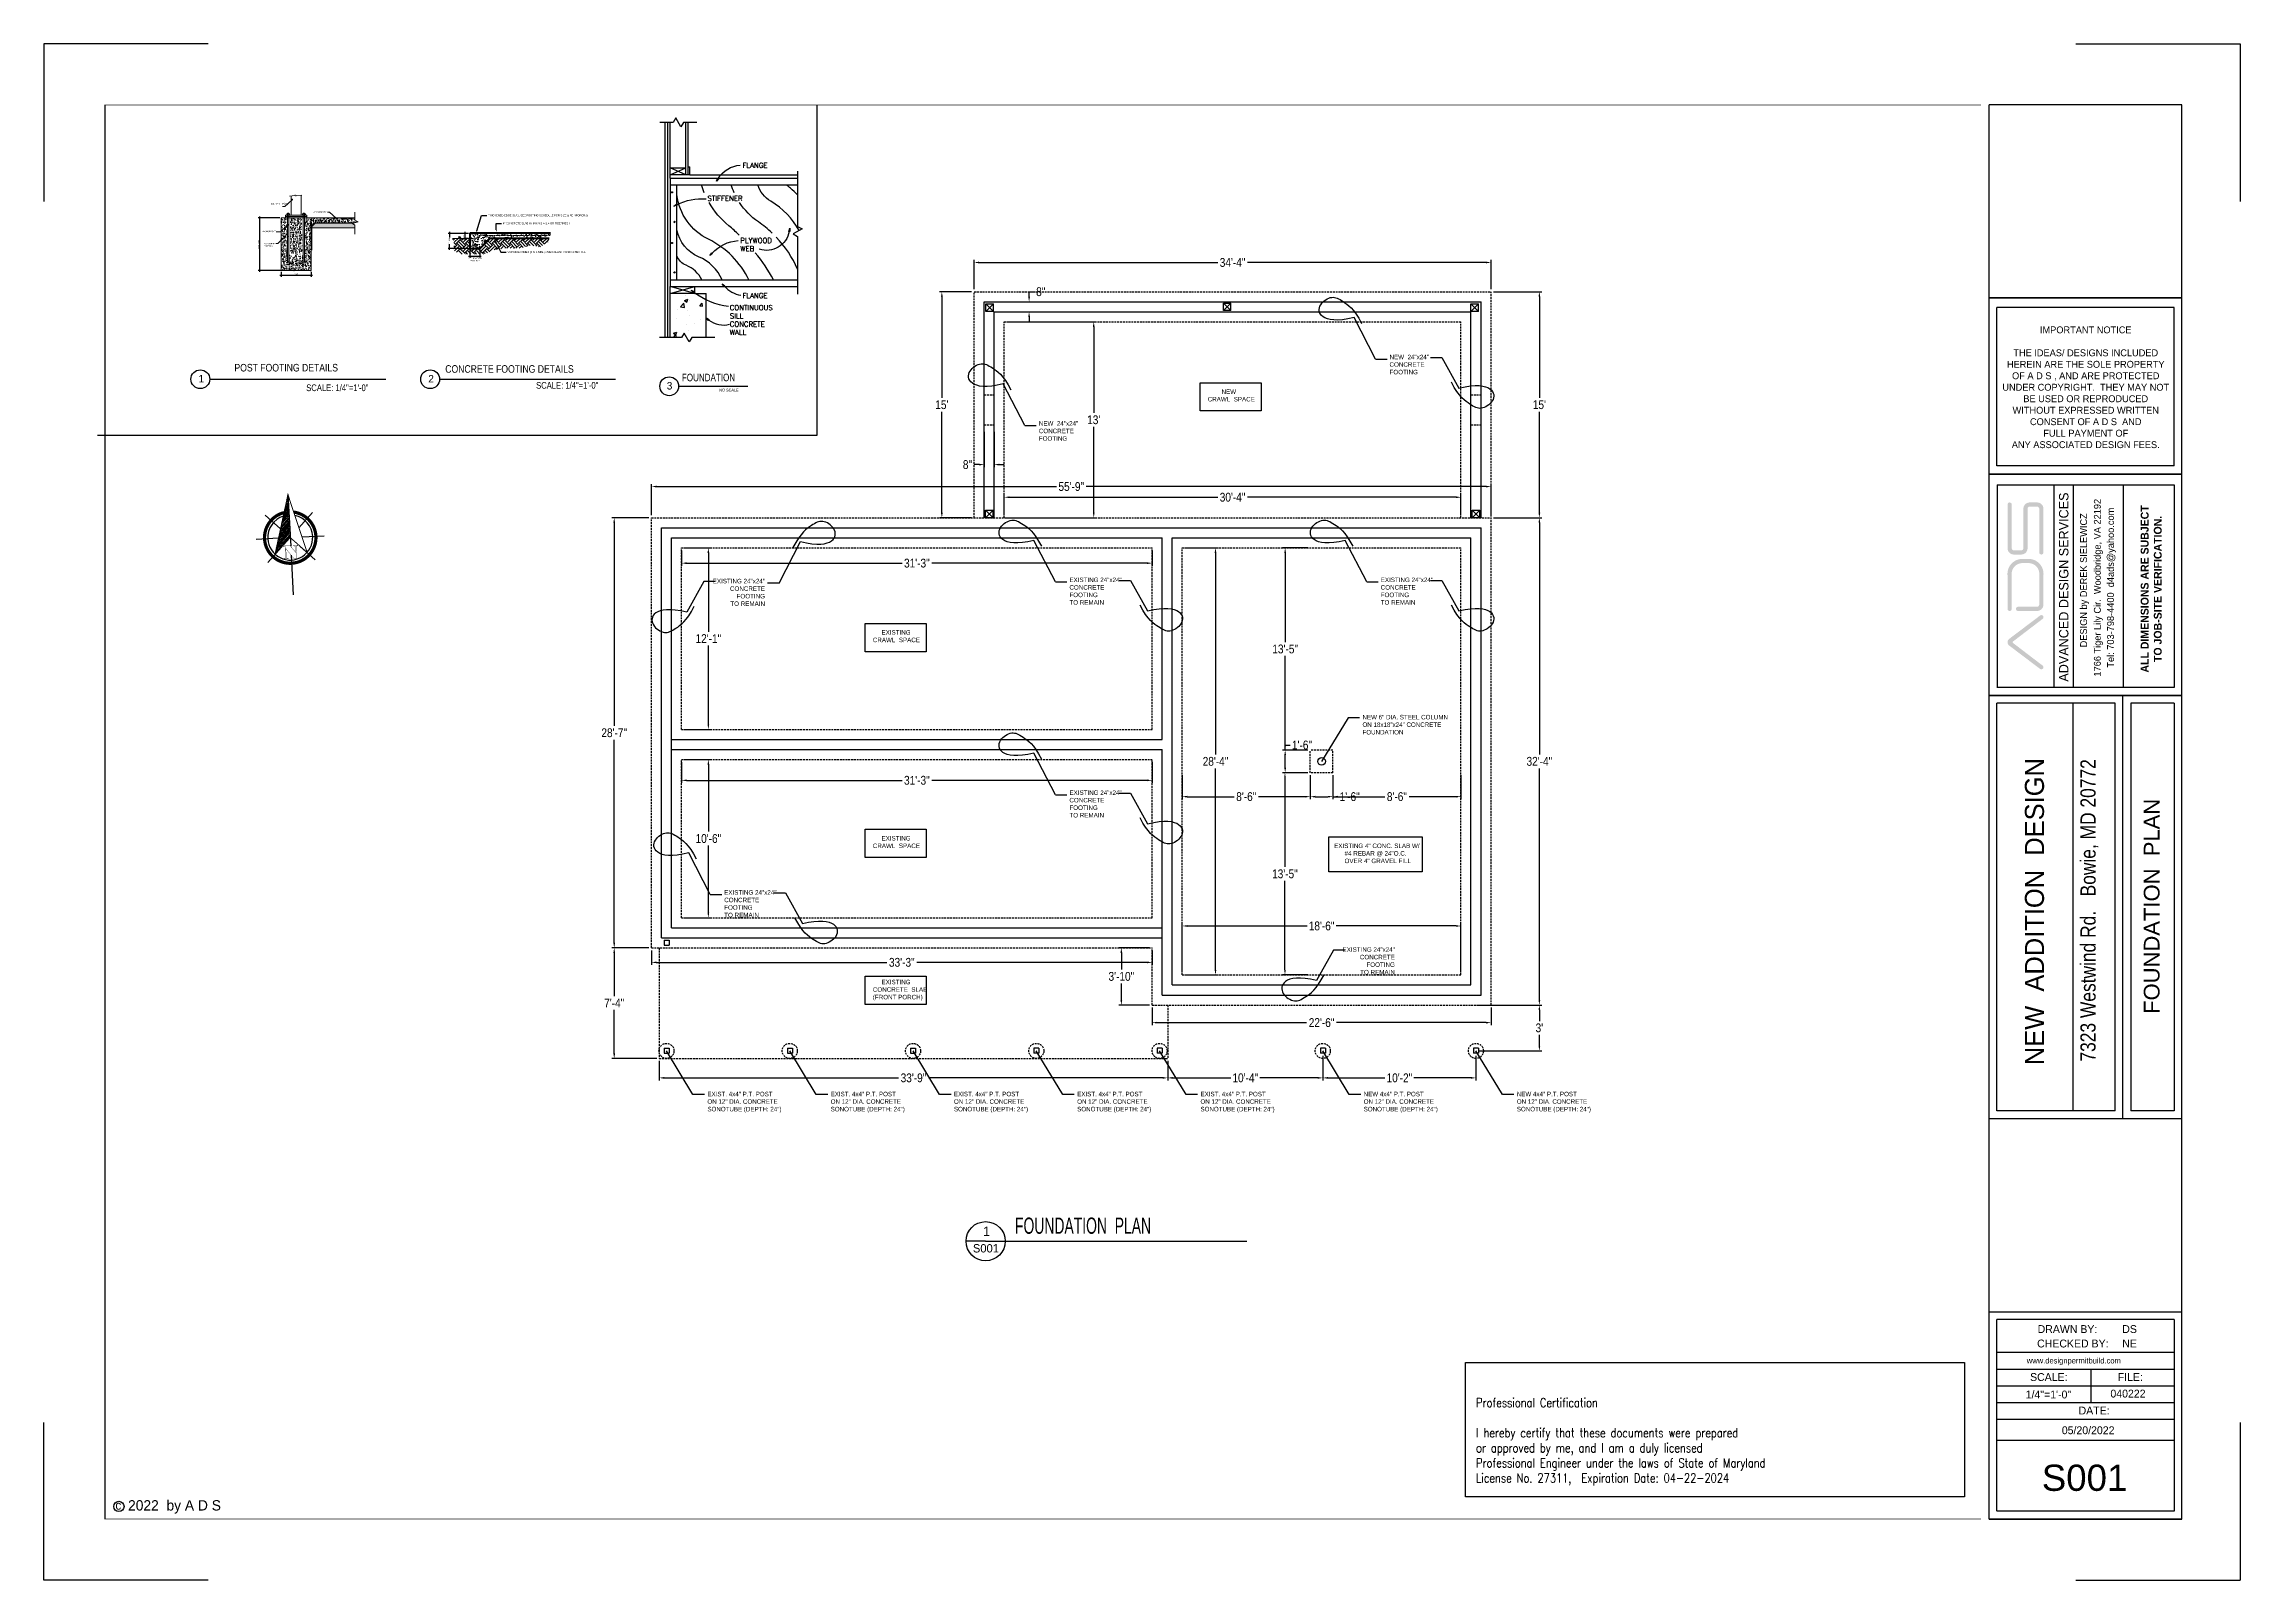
# Model space of a CAD drawing. Header units: inches. Extents: x -1842 to 12195, y -2228 to 2193.
# Drawn here: x 1951 to 3700, y -1028 to 196 of the extents above; entities that cross this region are included whole.
import ezdxf
from ezdxf import colors
from ezdxf.entities.mleader import LeaderData, LeaderLine
from ezdxf.math import Vec2, Vec3

# ---------------------------------------------------------------- set-up
doc = ezdxf.new("R2010")
doc.units = ezdxf.units.IN
doc.header["$LTSCALE"] = 6
doc.header["$MEASUREMENT"] = 0
for name, pattern in [('ALPINE_DASHED_1', [24, 12, -12]), ('HIDDEN', [0.375, 0.25, -0.125]), ('HIDDEN2', [0.1875, 0.125, -0.0625])]:
    doc.linetypes.add(name, pattern=pattern)
for name, color, linetype, lineweight in [('a-sect-pen1', 1, 'Continuous', 9), ('a-sect-pen2', 2, 'Continuous', 9), ('a-sect-pen4', 4, 'Continuous', 9), ('a-sect-pen5', 5, 'Continuous', 9), ('main', 6, 'Continuous', 13), ('MONOLITHIC_footing', 5, 'ALPINE_DASHED_1', 25), ('S-Exisitng', 252, 'Continuous', 0), ('S-Foundation', 5, 'Continuous', 0), ('S-Structural', 1, 'Continuous', 20), ('S-Text', 3, 'Continuous', 0)]:
    doc.layers.add(name, color=color, linetype=linetype, lineweight=lineweight)
for name, color, linetype in [('ARWALL', 7, 'HIDDEN'), ('DIMENSIONS', 3, 'Continuous'), ('FOUNDATION', 1, 'Continuous'), ('HATCH', 22, 'Continuous'), ('N', 3, 'Continuous'), ('PDF2_0', 7, 'Continuous'), ('PDF2_S302$17x11$A-SYMBOLS', 7, 'Continuous'), ('PDF2_S302$17x11$S-SYMBOLS', 7, 'Continuous'), ('PDF2_Text', 7, 'Continuous'), ('R-AGSFINE', 4, 'Continuous'), ('R-AGSHEAVY', 1, 'Continuous'), ('R-AGSMEDIUM', 2, 'Continuous'), ('R-AGSTEXT', 6, 'Continuous'), ('S-Dims', 2, 'Continuous'), ('SEC', 7, 'Continuous'), ('TITLE', 7, 'Continuous'), ('Title Block', 7, 'Continuous')]:
    doc.layers.add(name, color=color, linetype=linetype)
doc.styles.add('AGSROMANS', font='romans')
doc.styles.add('ARCH', font='romans.shx', dxfattribs={"width": 0.75, "height": 8})
doc.styles.add('ARCHSTYL', font='ARIALN.TTF', dxfattribs={"height": 5})
doc.styles.add('ARCHSTYLSHX', font='ARCHSTYL.SHX')
doc.styles.add('Arial', font='arial.ttf')
doc.styles.add('BOLD', font='')
doc.styles.add('HS-DESIGN-PLAN', font='GOTHIC.TTF', dxfattribs={"height": 0.09375})
doc.styles.add('HS-DESIGN-TTLB', font='GOTHIC.TTF')
doc.styles.add('NOTES', font='TXT', dxfattribs={"width": 0.75, "height": 5})
doc.styles.add('PDF Arial', font='arial.ttf')
doc.styles.get("Standard").update_dxf_attribs({"font": 'ARIALN.TTF'})
doc.styles.add('TAGS', font='romans', dxfattribs={"width": 0.8})
doc.styles.get('BOLD').set_extended_font_data('Futura Lt BT')
doc.dimstyles.new('dims_12', dxfattribs={"dimscale": 12, "dimtxt": 0.09375, "dimasz": 0.09375, "dimexe": 0.09375, "dimexo": 0.09375, "dimgap": 0.03125, "dimtad": 1, "dimdec": 6, "dimrnd": 0.125, "dimzin": 15, "dimdsep": 46, "dimlunit": 4, "dimtxsty": 'Standard', "dimblk": 'ARCHTICK', "dimblk1": 'ARCHTICK', "dimblk2": 'ARCHTICK', "dimcen": 0.09375, "dimdle": 0.09375, "dimclrd": 1, "dimclre": 1, "dimclrt": 3, "dimaunit": 1, "dimadec": 0, "dimazin": 0, "dimtfac": 0.7, "dimtdec": 6, "dimtmove": 2, "dimatfit": 2, "dimfxl": 1, "dimtvp": 1.166667, "dimfrac": 2, "dimtolj": 1, "dimtzin": 15, "dimlwd": -1, "dimlwe": -1, "dimarcsym": 0})
doc.dimstyles.new('STANDARD$0', dxfattribs={"dimtxt": 6, "dimasz": 3, "dimexe": 4, "dimexo": 24, "dimgap": 0.5, "dimtad": 1, "dimdec": 1, "dimzin": 3, "dimdsep": 46, "dimlunit": 4, "dimtxsty": 'ARCHSTYLSHX', "dimblk1": 'OBLIQUE', "dimblk2": 'OBLIQUE', "dimsah": 1, "dimcen": 0.0625, "dimdle": 4, "dimadec": 0, "dimazin": 0, "dimtfac": 1, "dimtdec": 1, "dimtofl": 0, "dimtmove": 0, "dimatfit": 3, "dimldrblk": 'OBLIQUE', "dimfxl": 1, "dimfrac": 2, "dimtolj": 1, "dimtzin": 0, "dimlwd": 9, "dimlwe": 13, "dimarcsym": 0})
pattern_1 = [(50, (7899.9886, 2317.4454), (3.5863009, -0.3137607), [0.375, -4.125]), (355, (7899.9886, 2317.4454), (-0.6937567, 3.7609607), [0.3, -3.3]), (100.451444, (7900.2874, 2317.4193), (2.8925442, 3.4472), [0.318701, -3.5057106]), (46.1842, (7899.9886, 2318.4454), (5.3362067, -0.8275964), [0.5625, -6.1875]), (96.63564, (7900.4333, 2318.3765), (4.6733097, 4.870593), [0.4780517, -5.258569]), (351.18416, (7899.9886, 2318.4454), (4.6733097, 4.870593), [0.45, -4.95]), (21, (7900.4886, 2318.1954), (2.9845353, -2.0130945), [0.375, -4.125]), (326, (7900.4886, 2318.1954), (1.2165767, 3.6257502), [0.3, -3.3]), (71.451445, (7900.7373, 2318.0277), (4.2011119, 1.6126558), [0.318701, -3.5057106]), (37.5, (7899.9886, 2317.4454), (0.06079928, 1.66446927), [0, -3.26, 0, -3.35, 0, -3.3125]), (7.5, (7899.9886, 2317.4454), (1.3153477, 1.97205856), [0, -1.91, 0, -3.185, 0, -1.2625]), (327.5, (7898.8736, 2317.4454), (2.66911218, -0.11277436), [0, -1.25, 0, -3.9, 0, -5.175]), (317.5, (7898.3736, 2317.4454), (2.91593085, 0.5005249), [0, -1.625, 0, -2.59, 0, -3.675])]

msp = doc.modelspace()

# ---------------------------------------------------------------- texts
for s, insert, char_height, width, attachment_point, style in [('6x6" P.T. POST\\P', (2131.4514925, 69.0007661), 1.5, 30.425648022, 1, 'ARCHSTYL'), ('NEW  24"x24" \\PCONCRETE \\PFOOTING', (3022.6210707, -51.9675978), 3.6, 95.507369382, 1, 'HS-DESIGN-TTLB'), ('POST FOOTING DETAILS', (2102.4452531, -59.2953933), 6, 106.743315143, 1, 'ARCHSTYL'), ('CONCRETE FOOTING DETAILS\\P', (2270.41853, -60.3157867), 6, 106.743315143, 1, 'ARCHSTYL'), ('        NEW\\PCRAWL  SPACE', (2877.7728628, -79.584334), 3.6, 95.507369382, 1, 'HS-DESIGN-TTLB'), ('NEW  24"x24" \\PCONCRETE \\PFOOTING', (2743.2499948, -104.8746724), 3.6, 95.507369382, 1, 'HS-DESIGN-TTLB'), ('EXISTING 24"x24" \\PCONCRETE \\PFOOTING\\PTO REMAIN', (2525.1343049, -230.4675978), 3.6, 95.507369382, 3, 'HS-DESIGN-TTLB'), ('EXISTING 24"x24" \\PCONCRETE \\PFOOTING\\PTO REMAIN', (2767.6210707, -229.4675978), 3.6, 95.507369382, 1, 'HS-DESIGN-TTLB'), ('EXISTING 24"x24" \\PCONCRETE \\PFOOTING\\PTO REMAIN', (3015.6210707, -229.4675978), 3.6, 95.507369382, 1, 'HS-DESIGN-TTLB'), ('     EXISTING \\PCRAWL  SPACE', (2611.0228628, -271.334334), 3.6, 95.507369382, 1, 'HS-DESIGN-TTLB'), ('{\\fArial Narrow|b0|i0|c0|p34;NEW 6" DIA. STEEL COLUMN\\PON 18x18"x24" CONCRETE\\PFOUNDATION}', (3001.0999694, -338.8421586), 3.6, 95.507369382, 1, 'HS-DESIGN-TTLB'), ('EXISTING 24"x24" \\PCONCRETE \\PFOOTING\\PTO REMAIN', (2767.6210707, -398.9675978), 3.6, 95.507369382, 1, 'HS-DESIGN-TTLB'), ('     EXISTING \\PCRAWL  SPACE', (2611.0228628, -435.334334), 3.6, 95.507369382, 1, 'HS-DESIGN-TTLB'), ('EXISTING 4" CONC. SLAB W/\\P      #4 REBAR @ 24"O.C. \\P      OVER 4" GRAVEL FILL', (2978.5228628, -441.334334), 3.6, 95.507369382, 1, 'HS-DESIGN-TTLB'), ('EXISTING 24"x24" \\PCONCRETE \\PFOOTING\\PTO REMAIN', (2492.6210707, -478.4675978), 3.6, 95.507369382, 1, 'HS-DESIGN-TTLB'), ('EXISTING 24"x24" \\PCONCRETE \\PFOOTING\\PTO REMAIN', (3026.8789293, -523.9675978), 3.6, 95.507369382, 3, 'HS-DESIGN-TTLB'), ('     EXISTING \\PCONCRETE  SLAB\\P(FRONT PORCH)', (2611.0228628, -549.834334), 3.6, 95.507369382, 1, 'HS-DESIGN-TTLB'), ('{\\fArial Narrow|b0|i0|c0|p34;EXIST. 4x4" P.T. POST\\PON 12" DIA. CONCRETE\\PSONOTUBE (DEPTH: 24")}', (2479.2328712, -639.0534997), 3.6, 95.507369382, 1, 'HS-DESIGN-TTLB'), ('{\\fArial Narrow|b0|i0|c0|p34;EXIST. 4x4" P.T. POST\\PON 12" DIA. CONCRETE\\PSONOTUBE (DEPTH: 24")}', (2577.4328712, -639.0534997), 3.6, 95.507369382, 1, 'HS-DESIGN-TTLB'), ('{\\fArial Narrow|b0|i0|c0|p34;EXIST. 4x4" P.T. POST\\PON 12" DIA. CONCRETE\\PSONOTUBE (DEPTH: 24")}', (2675.6328712, -639.0534997), 3.6, 95.507369382, 1, 'HS-DESIGN-TTLB'), ('{\\fArial Narrow|b0|i0|c0|p34;EXIST. 4x4" P.T. POST\\PON 12" DIA. CONCRETE\\PSONOTUBE (DEPTH: 24")}', (2773.8328712, -639.0534997), 3.6, 95.507369382, 1, 'HS-DESIGN-TTLB'), ('{\\fArial Narrow|b0|i0|c0|p34;EXIST. 4x4" P.T. POST\\PON 12" DIA. CONCRETE\\PSONOTUBE (DEPTH: 24")}', (2872.0328712, -639.0534997), 3.6, 95.507369382, 1, 'HS-DESIGN-TTLB'), ('{\\fArial Narrow|b0|i0|c0|p34;NEW 4x4" P.T. POST\\PON 12" DIA. CONCRETE\\PSONOTUBE (DEPTH: 24")}', (3002.0328712, -639.0534997), 3.6, 95.507369382, 1, 'HS-DESIGN-TTLB'), ('{\\fArial Narrow|b0|i0|c0|p34;NEW 4x4" P.T. POST\\PON 12" DIA. CONCRETE\\PSONOTUBE (DEPTH: 24")}', (3124.0328712, -639.0534997), 3.6, 95.507369382, 1, 'HS-DESIGN-TTLB'), ('{\\fArial Narrow|b0|i0|c0|p34;FOUNDATION  PLAN}', (2724.2727578, -739.2526452), 12.9024, 259.624719313, 1, 'ARCH'), ('S001', (2690.7518119, -760.4293293), 6.636168, 136.759967371, 1, 'HS-DESIGN-TTLB')]:
    msp.add_mtext(s, dxfattribs=dict(insert=insert, char_height=char_height, width=width, attachment_point=attachment_point, style=style))
at = {"layer": 'N', "color": 7, "style": 'NOTES', "width": 0.85}
msp.add_text('NO SCALE', height=2.25, dxfattribs=at).set_placement((2488.6674905, -81.2747044))
at = {"layer": 'PDF2_Text', "attachment_point": 7, "style": 'PDF Arial'}
for s, insert, char_height in [('4" CONCRETE ', (2165.5350028, 61.0466639), 1.067151649), ('ANCHOR BOLT', (2124.4582737, 45.6382168), 1.067151649), ('CONCRETE \\PFOOTING', (2126.0345935, 34.0540781), 1.06715165)]:
    msp.add_mtext(s, dxfattribs=dict(at, insert=insert, char_height=char_height))
at = {"layer": 'R-AGSTEXT', "style": 'AGSROMANS'}
for s, p in [('FLANGE', (2507.1880081, 96.8561354)), ('STIFFENER', (2479.327743, 70.5063875)), ('PLYWOOD', (2505.4325689, 37.0002704)), ('WEB', (2505.4325689, 30.4431276)), ('CONTINUOUS', (2497.067362, -16.5095512)), ('FLANGE', (2507.1880081, -6.9177418)), ('WALL', (2497.067362, -36.1809798)), ('SILL', (2497.067362, -23.0666941)), ('CONCRETE', (2497.067362, -29.623837))]:
    msp.add_text(s, height=4.05, dxfattribs=at).set_placement(p)
at = {"layer": 'S-Dims', "char_height": 1, "width": 58.861203296, "attachment_point": 1, "style": 'Arial'}
for insert in [(2301.0823535, 38.4933126), (2302.686924, 40.2326974)]:
    msp.add_mtext('1', dxfattribs=dict(at, insert=insert))
at = {"layer": 'TITLE', "style": 'BOLD', "width": 0.8}
msp.add_text('FOUNDATION', height=6, dxfattribs=at).set_placement((2458.9030161, -73.1047322))
at = {"layer": 'TITLE', "char_height": 6, "attachment_point": 1, "style": 'BOLD'}
for s, insert in [('1', (2073.8092711, -68.0788513)), ('2', (2256.8618575, -68.0788513)), ('3', (2446.8691131, -73.666705))]:
    msp.add_mtext(s, dxfattribs=dict(at, insert=insert))
at = {"layer": 'Title Block'}
for s, insert, char_height, width, attachment_point, style in [('IMPORTANT NOTICE \\P\\P\\pxt2;THE IDEAS/ DESIGNS INCLUDED \\PHEREIN ARE THE SOLE PROPERTY \\POF A D S , AND ARE PROTECTED \\PUNDER COPYRIGHT.  THEY MAY NOT \\PBE USED OR REPRODUCED \\PWITHOUT EXPRESSED WRITTEN \\PCONSENT OF A D S  AND \\PFULL PAYMENT OF \\PANY ASSOCIATED DESIGN FEES.', (3577.2584111, -77.9236142), 5.48625, 1080.556998024, 5, 'HS-DESIGN-PLAN'), ('{\\fArial Narrow|b0|i0|c0|p34;SCALE: 1/4"=1\'-0"}', (2159.6503887, -75.6441608), 5.3089344, 109.407973897, 1, 'HS-DESIGN-TTLB'), ('{\\fArial Narrow|b0|i0|c0|p34;SCALE: 1/4"=1\'-0"}', (2342.7868096, -73.6983298), 5.3089344, 109.407973897, 1, 'HS-DESIGN-TTLB'), ('1', (2698.8749467, -746.4758326), 7.37352, 151.955519302, 1, 'HS-DESIGN-TTLB'), ('CHECKED BY:', (3538.5258925, -836.4427368), 6.27, 62.9454832, 1, 'HS-DESIGN-TTLB'), ('DRAWN BY:', (3538.9327958, -824.9360514), 6.27, 50.128184718, 1, 'HS-DESIGN-TTLB'), ('DS', (3606.353526, -824.9360514), 6.27, 50.128184718, 1, 'HS-DESIGN-TTLB'), ('NE', (3606.353526, -836.4427368), 6.27, 119.339266761, 1, 'HS-DESIGN-TTLB'), ('www.designpermitbuild.com', (3530.2942502, -850.9749151), 4.5, 50.128184718, 1, 'HS-DESIGN-TTLB'), ('SCALE:', (3532.9034855, -863.1540431), 6.27, 50.128184718, 1, 'HS-DESIGN-TTLB'), ('FILE:', (3602.6918222, -863.1540431), 6.27, 50.128184718, 1, 'HS-DESIGN-TTLB'), ('1/4"=1\'-0"', (3529.3983169, -877.0485518), 6.27, 50.128184718, 1, 'HS-DESIGN-TTLB'), ('DATE:', (3571.5642356, -889.8381825), 6.27, 50.128184718, 1, 'HS-DESIGN-TTLB'), ('040222', (3596.9006581, -876.3462521), 6.27, 50.128184718, 1, 'HS-DESIGN-TTLB'), ('05/20/2022', (3558.1932715, -905.5554748), 6.27, 50.128184718, 1, 'HS-DESIGN-TTLB'), ('{\\fSwis721 BlkOul BT|b0|i0|c0|p82;S001}', (3576.320992, -946.6503926), 20.9, 201.832735712, 5, 'HS-DESIGN-TTLB'), ('2022  by A D S', (2017.7123926, -964.3762516), 8.229375, 286.020616253, 1, 'HS-DESIGN-TTLB')]:
    msp.add_mtext(s, dxfattribs=dict(at, insert=insert, char_height=char_height, width=width, attachment_point=attachment_point, style=style))
at = {"layer": 'Title Block', "rotation": 90}
for s, insert, char_height, width, attachment_point, style in [('ADVANCED DESIGN SERVICES', (3559.7547099, -237.0601509), 7.50975, 200.725788003, 5, 'HS-DESIGN-PLAN'), ('1766 Tiger Lily Cir.  Woodbridge, VA 22192', (3587.3210919, -237.5567372), 5.48625, 248.576827248, 5, 'HS-DESIGN-PLAN'), ('1766 Tiger Lily Cir.  Woodbridge, VA 22192', (3587.3210919, -237.5567372), 5.48625, 248.576827248, 5, 'HS-DESIGN-PLAN'), ('Tel: 703-798-4400  d4ads@yahoo.com', (3597.8290049, -237.5337102), 5.48625, 248.576827248, 5, 'HS-DESIGN-PLAN'), ('Tel: 703-798-4400  d4ads@yahoo.com', (3597.8290049, -237.5337102), 5.48625, 248.576827248, 5, 'HS-DESIGN-PLAN'), ('\\P{\\fCentury Gothic|b1|i0|c0|p34;\\H1.1429x;ALL DIMENSIONS ARE SUBJECT \\PTO JOB-SITE VERIFICATION.}', (3624.8836167, -238.5105158), 5.48625, 248.576827248, 5, 'HS-DESIGN-PLAN'), ('\\P{\\fCentury Gothic|b1|i0|c0|p34;\\H1.1429x;ALL DIMENSIONS ARE SUBJECT \\PTO JOB-SITE VERIFICATION.}', (3624.8836167, -238.5105158), 5.48625, 248.576827248, 5, 'HS-DESIGN-PLAN'), ('DESIGN by DEREK SIELEWICZ', (3576.347449, -231.6526424), 5.48625, 248.576827248, 5, 'HS-DESIGN-PLAN'), ('DESIGN by DEREK SIELEWICZ', (3576.347449, -231.6526424), 5.48625, 248.576827248, 5, 'HS-DESIGN-PLAN'), ('{\\H1.14632x;    NEW  ADDITION  DESIGN}', (3528.8075893, -640.439907), 13.237439489, 488.490459411, 1, 'HS-DESIGN-TTLB'), ('\\pxb0.41667,a0.41667,t20;{\\fArial Narrow|b0|i0|c0|p34;7323 Westwind Rd.   Bowie, MD 20772}', (3573.009342, -615.0085769), 12.085821891, 788.928518224, 1, 'HS-DESIGN-TTLB'), ('{\\fSwis721 BdOul BT|b0|i0|c0|p82;FOUNDATION  PLAN}', (3629.8493474, -491.3587233), 12.54047025, 315.279058952, 5, 'HS-DESIGN-TTLB')]:
    msp.add_mtext(s, dxfattribs=dict(at, insert=insert, char_height=char_height, width=width, attachment_point=attachment_point, style=style))
at = {"layer": 'Title Block', "attachment_point": 1}
for s, width, gutter_width, insert, char_height, style in [('Professional Certification\\P\\PI hereby certify that these documents were prepared\\Por approved by me, and I am a duly licensed\\PProfessional Engineer under the laws of State of Maryland\\PLicense No. 27311,  Expiration Date: 04-22-2024', 727.308226295, 30, (3091.5701473, -883.0747268, -143.9991213), 7.2, 'TAGS'), ('c', 0.213936353, 0.46875, (2007.599749, -964.8780407), 7.05375, 'HS-DESIGN-PLAN')]:
    msp.add_mtext_dynamic_manual_height_columns(s, width=width, gutter_width=gutter_width, heights=[0], dxfattribs=dict(at, insert=insert, char_height=char_height, style=style))

# ---------------------------------------------------------------- blocks, each defined once
blk = doc.blocks.new('*D172')
at = {"layer": 'Defpoints', "color": 0, "transparency": 16777216}
for p in [(3103.5, -1.8), (3103.5, -181.8), (3142, -181.8)]:
    blk.add_point(p, dxfattribs=at)
at = {"layer": 'Title Block', "color": 3, "lineweight": -2, "transparency": 16777216}
for p, q in [((3105.5, -1.8), (3144, -1.8)), ((3142, -5.8), (3142, -86.2)), ((3142, -177.8), (3142, -97.4)), ((3105.5, -181.8), (3144, -181.8))]:
    blk.add_line(p, q, dxfattribs=at)
at = {"layer": 'Title Block', "color": 3, "transparency": 16777216}
for points in [[(3141.3, -5.8), (3142.7, -5.8), (3142, -1.8)], [(3141.3, -177.8), (3142.7, -177.8), (3142, -181.8)]]:
    blk.add_solid(points, dxfattribs=at)
at = {"layer": 'Title Block', "color": 3, "transparency": 16777216, "insert": (3142, -91.8), "char_height": 7, "attachment_point": 5}
blk.add_mtext("\\A1;15'", dxfattribs=at)
blk = doc.blocks.new('*D173')
at = {"layer": 'Defpoints', "color": 0, "transparency": 16777216}
for p in [(3103.5, 21.5), (2691.7, -1.8), (3103.5, -1.8)]:
    blk.add_point(p, dxfattribs=at)
at = {"layer": 'Title Block', "color": 3, "lineweight": -2, "transparency": 16777216}
for p, q in [((2691.7, 0.2), (2691.7, 23.5)), ((2695.7, 21.5), (2885.8, 21.5)), ((3099.5, 21.5), (2909.5, 21.5)), ((3103.5, 0.2), (3103.5, 23.5))]:
    blk.add_line(p, q, dxfattribs=at)
at = {"layer": 'Title Block', "color": 3, "transparency": 16777216}
for points in [[(2695.7, 22.2), (2695.7, 20.8), (2691.7, 21.5)], [(3099.5, 22.2), (3099.5, 20.8), (3103.5, 21.5)]]:
    blk.add_solid(points, dxfattribs=at)
at = {"layer": 'Title Block', "color": 3, "transparency": 16777216, "insert": (2897.6, 21.5), "char_height": 7, "attachment_point": 5}
blk.add_mtext('\\A1;34\'-4"', dxfattribs=at)
blk = doc.blocks.new('*D174')
at = {"layer": 'Defpoints', "color": 0, "transparency": 16777216}
for p in [(2715.7, -25.8), (2715.7, -181.8), (2787, -181.8)]:
    blk.add_point(p, dxfattribs=at)
at = {"layer": 'Title Block', "color": 3, "lineweight": -2, "transparency": 16777216}
for p, q in [((2717.7, -25.8), (2789, -25.8)), ((2787, -29.8), (2787, -98.2)), ((2787, -177.8), (2787, -109.4)), ((2717.7, -181.8), (2789, -181.8))]:
    blk.add_line(p, q, dxfattribs=at)
at = {"layer": 'Title Block', "color": 3, "transparency": 16777216}
for points in [[(2786.3, -29.8), (2787.7, -29.8), (2787, -25.8)], [(2786.3, -177.8), (2787.7, -177.8), (2787, -181.8)]]:
    blk.add_solid(points, dxfattribs=at)
at = {"layer": 'Title Block', "color": 3, "transparency": 16777216, "insert": (2787, -103.8), "char_height": 7, "attachment_point": 5}
blk.add_mtext("\\A1;13'", dxfattribs=at)
blk = doc.blocks.new('*D175')
at = {"layer": 'Defpoints', "color": 0, "transparency": 16777216}
for p in [(2691.7, -1.8), (2666, -181.8), (2691.7, -181.8)]:
    blk.add_point(p, dxfattribs=at)
at = {"layer": 'Title Block', "color": 3, "lineweight": -2, "transparency": 16777216}
for p, q in [((2689.7, -1.8), (2664, -1.8)), ((2666, -5.8), (2666, -86.2)), ((2666, -177.8), (2666, -97.4)), ((2689.7, -181.8), (2664, -181.8))]:
    blk.add_line(p, q, dxfattribs=at)
at = {"layer": 'Title Block', "color": 3, "transparency": 16777216}
for points in [[(2665.3, -5.8), (2666.7, -5.8), (2666, -1.8)], [(2665.3, -177.8), (2666.7, -177.8), (2666, -181.8)]]:
    blk.add_solid(points, dxfattribs=at)
at = {"layer": 'Title Block', "color": 3, "transparency": 16777216, "insert": (2666, -91.8), "char_height": 7, "attachment_point": 5}
blk.add_mtext("\\A1;15'", dxfattribs=at)
blk = doc.blocks.new('*D176')
at = {"layer": 'Defpoints', "color": 0, "transparency": 16777216}
for p in [(3103.5, -157), (2434.7, -181.8), (3103.5, -181.8)]:
    blk.add_point(p, dxfattribs=at)
at = {"layer": 'Title Block', "color": 3, "lineweight": -2, "transparency": 16777216}
for p, q in [((2434.7, -179.8), (2434.7, -155)), ((2438.7, -157), (2757.3, -157)), ((3099.5, -157), (2781, -157)), ((3103.5, -179.8), (3103.5, -155))]:
    blk.add_line(p, q, dxfattribs=at)
at = {"layer": 'Title Block', "color": 3, "transparency": 16777216}
for points in [[(2438.7, -156.3), (2438.7, -157.7), (2434.7, -157)], [(3099.5, -156.3), (3099.5, -157.7), (3103.5, -157)]]:
    blk.add_solid(points, dxfattribs=at)
at = {"layer": 'Title Block', "color": 3, "transparency": 16777216, "insert": (2769.1, -157), "char_height": 7, "attachment_point": 5}
blk.add_mtext('\\A1;55\'-9"', dxfattribs=at)
blk = doc.blocks.new('*D177')
at = {"layer": 'Defpoints', "color": 0, "transparency": 16777216}
for p in [(3079.5, -165.5), (2715.7, -181.8), (3079.5, -181.8)]:
    blk.add_point(p, dxfattribs=at)
at = {"layer": 'Title Block', "color": 3, "lineweight": -2, "transparency": 16777216}
for p, q in [((2715.7, -179.8), (2715.7, -163.5)), ((2719.7, -165.5), (2885.8, -165.5)), ((3075.5, -165.5), (2909.5, -165.5)), ((3079.5, -179.8), (3079.5, -163.5))]:
    blk.add_line(p, q, dxfattribs=at)
at = {"layer": 'Title Block', "color": 3, "transparency": 16777216}
for points in [[(2719.7, -164.8), (2719.7, -166.2), (2715.7, -165.5)], [(3075.5, -164.8), (3075.5, -166.2), (3079.5, -165.5)]]:
    blk.add_solid(points, dxfattribs=at)
at = {"layer": 'Title Block', "color": 3, "transparency": 16777216, "insert": (2897.6, -165.5), "char_height": 7, "attachment_point": 5}
blk.add_mtext('\\A1;30\'-4"', dxfattribs=at)
blk = doc.blocks.new('*D178')
at = {"layer": 'Defpoints', "color": 0, "transparency": 16777216}
for p in [(2458.7, -205.8), (2833.5, -205.8), (2833.5, -218)]:
    blk.add_point(p, dxfattribs=at)
at = {"layer": 'Title Block', "color": 3, "lineweight": -2, "transparency": 16777216}
for p, q in [((2458.7, -207.8), (2458.7, -220)), ((2833.5, -207.8), (2833.5, -220)), ((2462.7, -218), (2634.3, -218)), ((2829.5, -218), (2658, -218))]:
    blk.add_line(p, q, dxfattribs=at)
at = {"layer": 'Title Block', "color": 3, "transparency": 16777216}
for points in [[(2462.7, -217.3), (2462.7, -218.7), (2458.7, -218)], [(2829.5, -217.3), (2829.5, -218.7), (2833.5, -218)]]:
    blk.add_solid(points, dxfattribs=at)
at = {"layer": 'Title Block', "color": 3, "transparency": 16777216, "insert": (2646.1, -218), "char_height": 7, "attachment_point": 5}
blk.add_mtext('\\A1;31\'-3"', dxfattribs=at)
blk = doc.blocks.new('*D179')
at = {"layer": 'Defpoints', "color": 0, "transparency": 16777216}
for p in [(2707.7, -9.8), (2735.5, -9.8), (2707.7, -17.8)]:
    blk.add_point(p, dxfattribs=at)
at = {"layer": 'Title Block', "color": 3, "lineweight": -2, "transparency": 16777216}
for p, q in [((2709.7, -9.8), (2737.5, -9.8)), ((2735.5, -5.8), (2735.5, -1.8)), ((2735.5, -1.8), (2739.5, -1.8)), ((2709.7, -17.8), (2737.5, -17.8)), ((2735.5, -21.8), (2735.5, -25.8))]:
    blk.add_line(p, q, dxfattribs=at)
at = {"layer": 'Title Block', "color": 3, "transparency": 16777216}
for points in [[(2734.8, -5.8), (2736.2, -5.8), (2735.5, -9.8)], [(2734.8, -21.8), (2736.2, -21.8), (2735.5, -17.8)]]:
    blk.add_solid(points, dxfattribs=at)
at = {"layer": 'Title Block', "color": 3, "transparency": 16777216, "insert": (2744.8, -1.8), "char_height": 7, "attachment_point": 5}
blk.add_mtext('\\A1;8"', dxfattribs=at)
blk = doc.blocks.new('*D180')
at = {"layer": 'Defpoints', "color": 0, "transparency": 16777216}
for p in [(2699.7, -111.3), (2707.7, -111.3), (2699.7, -139.5)]:
    blk.add_point(p, dxfattribs=at)
at = {"layer": 'Title Block', "color": 3, "lineweight": -2, "transparency": 16777216}
for p, q in [((2699.7, -113.3), (2699.7, -141.5)), ((2707.7, -113.3), (2707.7, -141.5)), ((2695.7, -139.5), (2691.7, -139.5)), ((2711.7, -139.5), (2715.7, -139.5))]:
    blk.add_line(p, q, dxfattribs=at)
at = {"layer": 'Title Block', "color": 3, "transparency": 16777216}
for points in [[(2695.7, -138.8), (2695.7, -140.2), (2699.7, -139.5)], [(2711.7, -138.8), (2711.7, -140.2), (2707.7, -139.5)]]:
    blk.add_solid(points, dxfattribs=at)
at = {"layer": 'Title Block', "color": 3, "transparency": 16777216, "insert": (2686.4, -139.5), "char_height": 7, "attachment_point": 5}
blk.add_mtext('\\A1;8"', dxfattribs=at)
blk = doc.blocks.new('*D181')
at = {"layer": 'Defpoints', "color": 0, "transparency": 16777216}
for p in [(2458.7, -205.8), (2458.7, -350.4), (2480, -350.4)]:
    blk.add_point(p, dxfattribs=at)
at = {"layer": 'Title Block', "color": 3, "lineweight": -2, "transparency": 16777216}
for p, q in [((2460.7, -205.8), (2482, -205.8)), ((2480, -209.8), (2480, -272.6)), ((2480, -346.4), (2480, -283.6)), ((2460.7, -350.4), (2482, -350.4))]:
    blk.add_line(p, q, dxfattribs=at)
at = {"layer": 'Title Block', "color": 3, "transparency": 16777216}
for points in [[(2479.3, -209.8), (2480.7, -209.8), (2480, -205.8)], [(2479.3, -346.4), (2480.7, -346.4), (2480, -350.4)]]:
    blk.add_solid(points, dxfattribs=at)
at = {"layer": 'Title Block', "color": 3, "transparency": 16777216, "insert": (2480, -278.1), "char_height": 7, "attachment_point": 5}
blk.add_mtext('\\A1;12\'-1"', dxfattribs=at)
blk = doc.blocks.new('*D182')
at = {"layer": 'Defpoints', "color": 0, "transparency": 16777216}
for p in [(2458.7, -374.4), (2458.7, -500.4), (2480, -500.4)]:
    blk.add_point(p, dxfattribs=at)
at = {"layer": 'Title Block', "color": 3, "lineweight": -2, "transparency": 16777216}
for p, q in [((2460.7, -374.4), (2482, -374.4)), ((2480, -378.4), (2480, -431.8)), ((2480, -496.4), (2480, -443)), ((2460.7, -500.4), (2482, -500.4))]:
    blk.add_line(p, q, dxfattribs=at)
at = {"layer": 'Title Block', "color": 3, "transparency": 16777216}
for points in [[(2479.3, -378.4), (2480.7, -378.4), (2480, -374.4)], [(2479.3, -496.4), (2480.7, -496.4), (2480, -500.4)]]:
    blk.add_solid(points, dxfattribs=at)
at = {"layer": 'Title Block', "color": 3, "transparency": 16777216, "insert": (2480, -437.4), "char_height": 7, "attachment_point": 5}
blk.add_mtext('\\A1;10\'-6"', dxfattribs=at)
blk = doc.blocks.new('*D183')
at = {"layer": 'Defpoints', "color": 0, "transparency": 16777216}
for p in [(2405, -181.8), (2434.7, -181.8), (2434.7, -524.4)]:
    blk.add_point(p, dxfattribs=at)
at = {"layer": 'Title Block', "color": 3, "lineweight": -2, "transparency": 16777216}
for p, q in [((2432.7, -181.8), (2403, -181.8)), ((2405, -185.8), (2405, -347.5)), ((2405, -520.4), (2405, -358.7)), ((2432.7, -524.4), (2403, -524.4))]:
    blk.add_line(p, q, dxfattribs=at)
at = {"layer": 'Title Block', "color": 3, "transparency": 16777216}
for points in [[(2404.3, -185.8), (2405.7, -185.8), (2405, -181.8)], [(2404.3, -520.4), (2405.7, -520.4), (2405, -524.4)]]:
    blk.add_solid(points, dxfattribs=at)
at = {"layer": 'Title Block', "color": 3, "transparency": 16777216, "insert": (2405, -353.1), "char_height": 7, "attachment_point": 5}
blk.add_mtext('\\A1;28\'-7"', dxfattribs=at)
blk = doc.blocks.new('*D184')
at = {"layer": 'Defpoints', "color": 0, "transparency": 16777216}
for p in [(2458.7, -374.4), (2833.5, -374.4), (2458.7, -391)]:
    blk.add_point(p, dxfattribs=at)
at = {"layer": 'Title Block', "color": 3, "lineweight": -2, "transparency": 16777216}
for p, q in [((2458.7, -376.4), (2458.7, -393)), ((2833.5, -376.4), (2833.5, -393)), ((2462.7, -391), (2634.3, -391)), ((2829.5, -391), (2658, -391))]:
    blk.add_line(p, q, dxfattribs=at)
at = {"layer": 'Title Block', "color": 3, "transparency": 16777216}
for points in [[(2462.7, -390.3), (2462.7, -391.7), (2458.7, -391)], [(2829.5, -390.3), (2829.5, -391.7), (2833.5, -391)]]:
    blk.add_solid(points, dxfattribs=at)
at = {"layer": 'Title Block', "color": 3, "transparency": 16777216, "insert": (2646.1, -391), "char_height": 7, "attachment_point": 5}
blk.add_mtext('\\A1;31\'-3"', dxfattribs=at)
blk = doc.blocks.new('*D185')
at = {"layer": 'Defpoints', "color": 0, "transparency": 16777216}
for p in [(2833.5, -524.4), (2809, -570), (2833.5, -570)]:
    blk.add_point(p, dxfattribs=at)
at = {"layer": 'Title Block', "color": 3, "lineweight": -2, "transparency": 16777216}
for p, q in [((2831.5, -524.4), (2807, -524.4)), ((2809, -528.4), (2809, -541.6)), ((2809, -566), (2809, -552.8)), ((2831.5, -570), (2807, -570))]:
    blk.add_line(p, q, dxfattribs=at)
at = {"layer": 'Title Block', "color": 3, "transparency": 16777216}
for points in [[(2808.3, -528.4), (2809.7, -528.4), (2809, -524.4)], [(2808.3, -566), (2809.7, -566), (2809, -570)]]:
    blk.add_solid(points, dxfattribs=at)
at = {"layer": 'Title Block', "color": 3, "transparency": 16777216, "insert": (2809, -547.2), "char_height": 7, "attachment_point": 5}
blk.add_mtext('\\A1;3\'-10"', dxfattribs=at)
blk = doc.blocks.new('*D186')
at = {"layer": 'Defpoints', "color": 0, "transparency": 16777216}
for p in [(2857.5, -205.8), (2857.5, -546), (2884, -546)]:
    blk.add_point(p, dxfattribs=at)
at = {"layer": 'Title Block', "color": 3, "lineweight": -2, "transparency": 16777216}
for p, q in [((2859.5, -205.8), (2886, -205.8)), ((2884, -209.8), (2884, -370.3)), ((2884, -542), (2884, -381.5)), ((2859.5, -546), (2886, -546))]:
    blk.add_line(p, q, dxfattribs=at)
at = {"layer": 'Title Block', "color": 3, "transparency": 16777216}
for points in [[(2883.3, -209.8), (2884.7, -209.8), (2884, -205.8)], [(2883.3, -542), (2884.7, -542), (2884, -546)]]:
    blk.add_solid(points, dxfattribs=at)
at = {"layer": 'Title Block', "color": 3, "transparency": 16777216, "insert": (2884, -375.9), "char_height": 7, "attachment_point": 5}
blk.add_mtext('\\A1;28\'-4"', dxfattribs=at)
blk = doc.blocks.new('*D187')
at = {"layer": 'Defpoints', "color": 0, "transparency": 16777216}
for p in [(2857.5, -507), (2857.5, -546), (3079.5, -546)]:
    blk.add_point(p, dxfattribs=at)
at = {"layer": 'Title Block', "color": 3, "lineweight": -2, "transparency": 16777216}
for p, q in [((2857.5, -544), (2857.5, -505)), ((2861.5, -507), (2956.9, -507)), ((3075.5, -507), (2980.1, -507)), ((3079.5, -544), (3079.5, -505))]:
    blk.add_line(p, q, dxfattribs=at)
at = {"layer": 'Title Block', "color": 3, "transparency": 16777216}
for points in [[(2861.5, -506.3), (2861.5, -507.7), (2857.5, -507)], [(3075.5, -506.3), (3075.5, -507.7), (3079.5, -507)]]:
    blk.add_solid(points, dxfattribs=at)
at = {"layer": 'Title Block', "color": 3, "transparency": 16777216, "insert": (2968.5, -507), "char_height": 7, "attachment_point": 5}
blk.add_mtext('\\A1;18\'-6"', dxfattribs=at)
blk = doc.blocks.new('*D188')
at = {"layer": 'Defpoints', "color": 0, "transparency": 16777216}
for p in [(3103.5, -181.8), (3103.5, -570), (3142, -570)]:
    blk.add_point(p, dxfattribs=at)
at = {"layer": 'Title Block', "color": 3, "lineweight": -2, "transparency": 16777216}
for p, q in [((3105.5, -181.8), (3144, -181.8)), ((3142, -185.8), (3142, -370.3)), ((3142, -566), (3142, -381.5)), ((3105.5, -570), (3144, -570))]:
    blk.add_line(p, q, dxfattribs=at)
at = {"layer": 'Title Block', "color": 3, "transparency": 16777216}
for points in [[(3141.3, -185.8), (3142.7, -185.8), (3142, -181.8)], [(3141.3, -566), (3142.7, -566), (3142, -570)]]:
    blk.add_solid(points, dxfattribs=at)
at = {"layer": 'Title Block', "color": 3, "transparency": 16777216, "insert": (3142, -375.9), "char_height": 7, "attachment_point": 5}
blk.add_mtext('\\A1;32\'-4"', dxfattribs=at)
blk = doc.blocks.new('*D189')
at = {"layer": 'Defpoints', "color": 0, "transparency": 16777216}
for p in [(2857.5, -384.9), (2959.5, -384.9), (2857.5, -404)]:
    blk.add_point(p, dxfattribs=at)
at = {"layer": 'Title Block', "color": 3, "lineweight": -2, "transparency": 16777216}
for p, q in [((2857.5, -386.9), (2857.5, -406)), ((2959.5, -386.9), (2959.5, -406)), ((2861.5, -404), (2898.9, -404)), ((2955.5, -404), (2918.2, -404))]:
    blk.add_line(p, q, dxfattribs=at)
at = {"layer": 'Title Block', "color": 3, "transparency": 16777216}
for points in [[(2861.5, -403.3), (2861.5, -404.7), (2857.5, -404)], [(2955.5, -403.3), (2955.5, -404.7), (2959.5, -404)]]:
    blk.add_solid(points, dxfattribs=at)
at = {"layer": 'Title Block', "color": 3, "transparency": 16777216, "insert": (2908.5, -404), "char_height": 7, "attachment_point": 5}
blk.add_mtext('\\A1;8\'-6"', dxfattribs=at)
blk = doc.blocks.new('*D190')
at = {"layer": 'Defpoints', "color": 0, "transparency": 16777216}
for p in [(2959.5, -384.9), (2977.5, -384.9), (2977.5, -404)]:
    blk.add_point(p, dxfattribs=at)
at = {"layer": 'Title Block', "color": 3, "lineweight": -2, "transparency": 16777216}
for p, q in [((2959.5, -386.9), (2959.5, -406)), ((2977.5, -386.9), (2977.5, -406)), ((2963.5, -404), (2973.5, -404)), ((2977.5, -404), (2981.5, -404))]:
    blk.add_line(p, q, dxfattribs=at)
at = {"layer": 'Title Block', "color": 3, "transparency": 16777216}
for points in [[(2963.5, -403.3), (2963.5, -404.7), (2959.5, -404)], [(2973.5, -403.3), (2973.5, -404.7), (2977.5, -404)]]:
    blk.add_solid(points, dxfattribs=at)
at = {"layer": 'Title Block', "color": 3, "transparency": 16777216, "insert": (2990.9, -404), "char_height": 7, "attachment_point": 5}
blk.add_mtext('\\A1;1\'-6"', dxfattribs=at)
blk = doc.blocks.new('*D191')
at = {"layer": 'Defpoints', "color": 0, "transparency": 16777216}
for p in [(2977.5, -384.9), (3079.5, -384.9), (3079.5, -404)]:
    blk.add_point(p, dxfattribs=at)
at = {"layer": 'Title Block', "color": 3, "lineweight": -2, "transparency": 16777216}
for p, q in [((2977.5, -386.9), (2977.5, -406)), ((3079.5, -386.9), (3079.5, -406)), ((2981.5, -404), (3018.9, -404)), ((3075.5, -404), (3038.2, -404))]:
    blk.add_line(p, q, dxfattribs=at)
at = {"layer": 'Title Block', "color": 3, "transparency": 16777216}
for points in [[(2981.5, -403.3), (2981.5, -404.7), (2977.5, -404)], [(3075.5, -403.3), (3075.5, -404.7), (3079.5, -404)]]:
    blk.add_solid(points, dxfattribs=at)
at = {"layer": 'Title Block', "color": 3, "transparency": 16777216, "insert": (3028.5, -404), "char_height": 7, "attachment_point": 5}
blk.add_mtext('\\A1;8\'-6"', dxfattribs=at)
blk = doc.blocks.new('*D192')
at = {"layer": 'Defpoints', "color": 0, "transparency": 16777216}
for p in [(2939.5, -366.9), (2959.5, -366.9), (2959.5, -384.9)]:
    blk.add_point(p, dxfattribs=at)
at = {"layer": 'Title Block', "color": 3, "lineweight": -2, "transparency": 16777216}
for p, q in [((2957.5, -366.9), (2937.5, -366.9)), ((2939.5, -366.9), (2939.5, -362.9)), ((2939.5, -362.9), (2943.5, -362.9)), ((2939.5, -380.9), (2939.5, -370.9)), ((2957.5, -384.9), (2937.5, -384.9))]:
    blk.add_line(p, q, dxfattribs=at)
at = {"layer": 'Title Block', "color": 3, "transparency": 16777216}
for points in [[(2938.8, -370.9), (2940.2, -370.9), (2939.5, -366.9)], [(2938.8, -380.9), (2940.2, -380.9), (2939.5, -384.9)]]:
    blk.add_solid(points, dxfattribs=at)
at = {"layer": 'Title Block', "color": 3, "transparency": 16777216, "insert": (2952.9, -362.9), "char_height": 7, "attachment_point": 5}
blk.add_mtext('\\A1;1\'-6"', dxfattribs=at)
blk = doc.blocks.new('*D193')
at = {"layer": 'Defpoints', "color": 0, "transparency": 16777216}
for p in [(2939.5, -205.8), (2959.5, -205.8), (2959.5, -366.9)]:
    blk.add_point(p, dxfattribs=at)
at = {"layer": 'Title Block', "color": 3, "lineweight": -2, "transparency": 16777216}
for p, q in [((2957.5, -205.8), (2937.5, -205.8)), ((2939.5, -209.8), (2939.5, -280.8)), ((2939.5, -362.9), (2939.5, -291.9)), ((2957.5, -366.9), (2937.5, -366.9))]:
    blk.add_line(p, q, dxfattribs=at)
at = {"layer": 'Title Block', "color": 3, "transparency": 16777216}
for points in [[(2938.8, -209.8), (2940.2, -209.8), (2939.5, -205.8)], [(2938.8, -362.9), (2940.2, -362.9), (2939.5, -366.9)]]:
    blk.add_solid(points, dxfattribs=at)
at = {"layer": 'Title Block', "color": 3, "transparency": 16777216, "insert": (2939.5, -286.4), "char_height": 7, "attachment_point": 5}
blk.add_mtext('\\A1;13\'-5"', dxfattribs=at)
blk = doc.blocks.new('*D194')
at = {"layer": 'Defpoints', "color": 0, "transparency": 16777216}
for p in [(2959.5, -384.9), (2939.3, -546), (2959.5, -546)]:
    blk.add_point(p, dxfattribs=at)
at = {"layer": 'Title Block', "color": 3, "lineweight": -2, "transparency": 16777216}
for p, q in [((2957.5, -384.9), (2937.3, -384.9)), ((2939.3, -388.9), (2939.3, -459.9)), ((2939.3, -542), (2939.3, -471)), ((2957.5, -546), (2937.3, -546))]:
    blk.add_line(p, q, dxfattribs=at)
at = {"layer": 'Title Block', "color": 3, "transparency": 16777216}
for points in [[(2938.7, -388.9), (2940, -388.9), (2939.3, -384.9)], [(2938.7, -542), (2940, -542), (2939.3, -546)]]:
    blk.add_solid(points, dxfattribs=at)
at = {"layer": 'Title Block', "color": 3, "transparency": 16777216, "insert": (2939.3, -465.5), "char_height": 7, "attachment_point": 5}
blk.add_mtext('\\A1;13\'-5"', dxfattribs=at)
blk = doc.blocks.new('*D195')
at = {"layer": 'Defpoints', "color": 0, "transparency": 16777216}
for p in [(2434.7, -524.4), (2405, -612.5), (2440.9, -612.5)]:
    blk.add_point(p, dxfattribs=at)
at = {"layer": 'Title Block', "color": 3, "lineweight": -2, "transparency": 16777216}
for p, q in [((2432.7, -524.4), (2403, -524.4)), ((2405, -528.4), (2405, -562.9)), ((2405, -608.5), (2405, -573.9)), ((2438.9, -612.5), (2403, -612.5))]:
    blk.add_line(p, q, dxfattribs=at)
at = {"layer": 'Title Block', "color": 3, "transparency": 16777216}
for points in [[(2404.3, -528.4), (2405.7, -528.4), (2405, -524.4)], [(2404.3, -608.5), (2405.7, -608.5), (2405, -612.5)]]:
    blk.add_solid(points, dxfattribs=at)
at = {"layer": 'Title Block', "color": 3, "transparency": 16777216, "insert": (2405, -568.4), "char_height": 7, "attachment_point": 5}
blk.add_mtext('\\A1;7\'-4"', dxfattribs=at)
blk = doc.blocks.new('*D196')
at = {"layer": 'Defpoints', "color": 0, "transparency": 16777216}
for p in [(2434.7, -524.4), (2833.5, -524.4), (2434.7, -536)]:
    blk.add_point(p, dxfattribs=at)
at = {"layer": 'Title Block', "color": 3, "lineweight": -2, "transparency": 16777216}
for p, q in [((2434.7, -526.4), (2434.7, -538)), ((2438.7, -536), (2622.3, -536)), ((2829.5, -536), (2646, -536)), ((2833.5, -526.4), (2833.5, -538))]:
    blk.add_line(p, q, dxfattribs=at)
at = {"layer": 'Title Block', "color": 3, "transparency": 16777216}
for points in [[(2438.7, -535.3), (2438.7, -536.7), (2434.7, -536)], [(2829.5, -535.3), (2829.5, -536.7), (2833.5, -536)]]:
    blk.add_solid(points, dxfattribs=at)
at = {"layer": 'Title Block', "color": 3, "transparency": 16777216, "insert": (2634.1, -536), "char_height": 7, "attachment_point": 5}
blk.add_mtext('\\A1;33\'-3"', dxfattribs=at)
blk = doc.blocks.new('*D197')
at = {"layer": 'Defpoints', "color": 0, "transparency": 16777216}
for p in [(2440.9, -612.5), (2845.9, -612.5), (2845.9, -628)]:
    blk.add_point(p, dxfattribs=at)
at = {"layer": 'Title Block', "color": 3, "lineweight": -2, "transparency": 16777216}
for p, q in [((2440.9, -614.5), (2440.9, -630)), ((2444.9, -628), (2631.5, -628)), ((2841.9, -628), (2655.3, -628)), ((2845.9, -614.5), (2845.9, -630))]:
    blk.add_line(p, q, dxfattribs=at)
at = {"layer": 'Title Block', "color": 3, "transparency": 16777216}
for points in [[(2444.9, -627.3), (2444.9, -628.7), (2440.9, -628)], [(2841.9, -627.3), (2841.9, -628.7), (2845.9, -628)]]:
    blk.add_solid(points, dxfattribs=at)
at = {"layer": 'Title Block', "color": 3, "transparency": 16777216, "insert": (2643.4, -628), "char_height": 7, "attachment_point": 5}
blk.add_mtext('\\A1;33\'-9"', dxfattribs=at)
blk = doc.blocks.new('*D198')
at = {"layer": 'Defpoints', "color": 0, "transparency": 16777216}
for p in [(2833.5, -570), (3103.5, -570), (3103.5, -584)]:
    blk.add_point(p, dxfattribs=at)
at = {"layer": 'Title Block', "color": 3, "lineweight": -2, "transparency": 16777216}
for p, q in [((2833.5, -572), (2833.5, -586)), ((3103.5, -572), (3103.5, -586)), ((2837.5, -584), (2956.6, -584)), ((3099.5, -584), (2980.4, -584))]:
    blk.add_line(p, q, dxfattribs=at)
at = {"layer": 'Title Block', "color": 3, "transparency": 16777216}
for points in [[(2837.5, -583.3), (2837.5, -584.7), (2833.5, -584)], [(3099.5, -583.3), (3099.5, -584.7), (3103.5, -584)]]:
    blk.add_solid(points, dxfattribs=at)
at = {"layer": 'Title Block', "color": 3, "transparency": 16777216, "insert": (2968.5, -584), "char_height": 7, "attachment_point": 5}
blk.add_mtext('\\A1;22\'-6"', dxfattribs=at)
blk = doc.blocks.new('*D199')
at = {"layer": 'Defpoints', "color": 0, "transparency": 16777216}
for p in [(3091.5, -570), (3142, -570), (3091.5, -606.5)]:
    blk.add_point(p, dxfattribs=at)
at = {"layer": 'Title Block', "color": 3, "lineweight": -2, "transparency": 16777216}
for p, q in [((3093.5, -570), (3144, -570)), ((3142, -574), (3142, -582.7)), ((3142, -602.5), (3142, -593.8)), ((3093.5, -606.5), (3144, -606.5))]:
    blk.add_line(p, q, dxfattribs=at)
at = {"layer": 'Title Block', "color": 3, "transparency": 16777216}
for points in [[(3141.3, -574), (3142.7, -574), (3142, -570)], [(3141.3, -602.5), (3142.7, -602.5), (3142, -606.5)]]:
    blk.add_solid(points, dxfattribs=at)
at = {"layer": 'Title Block', "color": 3, "transparency": 16777216, "insert": (3142, -588.2), "char_height": 7, "attachment_point": 5}
blk.add_mtext("\\A1;3'", dxfattribs=at)
blk = doc.blocks.new('*D200')
at = {"layer": 'Defpoints', "color": 0, "transparency": 16777216}
for p in [(2969.5, -608.4), (3091.5, -608.4), (2969.5, -628)]:
    blk.add_point(p, dxfattribs=at)
at = {"layer": 'Title Block', "color": 3, "lineweight": -2, "transparency": 16777216}
for p, q in [((2969.5, -610.4), (2969.5, -630)), ((3091.5, -610.4), (3091.5, -630)), ((2973.5, -628), (3018.9, -628)), ((3087.5, -628), (3042.1, -628))]:
    blk.add_line(p, q, dxfattribs=at)
at = {"layer": 'Title Block', "color": 3, "transparency": 16777216}
for points in [[(2973.5, -627.3), (2973.5, -628.7), (2969.5, -628)], [(3087.5, -627.3), (3087.5, -628.7), (3091.5, -628)]]:
    blk.add_solid(points, dxfattribs=at)
at = {"layer": 'Title Block', "color": 3, "transparency": 16777216, "insert": (3030.5, -628), "char_height": 7, "attachment_point": 5}
blk.add_mtext('\\A1;10\'-2"', dxfattribs=at)
blk = doc.blocks.new('*D201')
at = {"layer": 'Defpoints', "color": 0, "transparency": 16777216}
for p in [(2969.5, -608.4), (2845.9, -612.5), (2845.9, -628)]:
    blk.add_point(p, dxfattribs=at)
at = {"layer": 'Title Block', "color": 3, "lineweight": -2, "transparency": 16777216}
for p, q in [((2969.5, -610.4), (2969.5, -630)), ((2845.9, -614.5), (2845.9, -630)), ((2849.9, -628), (2896.1, -628)), ((2965.5, -628), (2919.3, -628))]:
    blk.add_line(p, q, dxfattribs=at)
at = {"layer": 'Title Block', "color": 3, "transparency": 16777216}
for points in [[(2849.9, -627.3), (2849.9, -628.7), (2845.9, -628)], [(2965.5, -627.3), (2965.5, -628.7), (2969.5, -628)]]:
    blk.add_solid(points, dxfattribs=at)
at = {"layer": 'Title Block', "color": 3, "transparency": 16777216, "insert": (2907.7, -628), "char_height": 7, "attachment_point": 5}
blk.add_mtext('\\A1;10\'-4"', dxfattribs=at)
blk = doc.blocks.new('*X137')
at = {"color": 0}
for p, q in [((147.15, -410.22), (147.62, -409.76)), ((147.35, -409.49), (147.62, -409.23)), ((147.55, -408.76), (147.62, -408.7)), ((144.56, -419.71), (147.62, -416.65)), ((144.76, -418.98), (147.62, -416.12)), ((144.96, -418.25), (147.62, -415.59)), ((145.16, -417.52), (147.62, -415.06)), ((145.36, -416.79), (147.62, -414.53)), ((145.56, -416.06), (147.62, -414)), ((145.76, -415.33), (147.62, -413.47)), ((145.96, -414.6), (147.62, -412.94)), ((146.16, -413.87), (147.62, -412.41)), ((146.36, -413.14), (147.62, -411.88)), ((146.55, -412.41), (147.62, -411.35)), ((146.75, -411.68), (147.62, -410.82)), ((146.95, -410.95), (147.62, -410.29)), ((142.76, -426.28), (147.62, -421.42)), ((142.96, -425.55), (147.62, -420.89)), ((143.16, -424.82), (147.62, -420.36)), ((143.36, -424.09), (147.62, -419.83)), ((143.56, -423.36), (147.62, -419.3)), ((143.76, -422.63), (147.62, -418.77)), ((143.96, -421.9), (147.62, -418.24)), ((144.16, -421.17), (147.62, -417.71)), ((144.36, -420.44), (147.62, -417.18))]:
    blk.add_line(p, q, dxfattribs=at)
blk = doc.blocks.new('North')
for p, q in [((-0.05, 18.32), (-0.05, 2.23)), ((-2.92, 7.82), (-7.42, 12.32)), ((2.82, 7.82), (7.32, 12.32)), ((-3.71, 4.95), (-10.67, 4.95)), ((-2.92, 2.08), (-7.42, -2.42)), ((2.82, 2.08), (7.32, -2.42)), ((3.61, 4.95), (10.57, 4.95)), ((-0.05, -0.54), (-0.05, -12.88))]:
    blk.add_line(p, q)
for points, const_width in [([(-5.06, -0.01), (-0.05, 18.32), (4.95, 0.05), (-0.05, 4.95), (-5.06, -0.01)], 0.3), ([(-1.6, -0.98), (-1.6, -1.05), (-1.59, -1.12), (-1.58, -1.18), (-1.57, -1.22), (-1.56, -1.27), (-1.54, -1.31), (-1.52, -1.33), (-1.5, -1.35), (-1.47, -1.37), (-1.44, -1.38), (-1.4, -1.4), (-1.34, -1.41), (-1.28, -1.42), (-1.21, -1.43), (-1.13, -1.43), (-1.05, -1.43), (-1.05, -1.59), (-2.39, -1.59), (-2.39, -1.43), (-2.35, -1.43), (-2.28, -1.43), (-2.21, -1.43), (-2.14, -1.42), (-2.09, -1.41), (-2.04, -1.4), (-2, -1.38), (-1.96, -1.37), (-1.94, -1.35), (-1.91, -1.33), (-1.88, -1.31), (-1.86, -1.27), (-1.85, -1.23), (-1.83, -1.18), (-1.82, -1.12), (-1.81, -1.06), (-1.81, -1), (-1.81, 2.29), (-2.39, 2.29), (-2.39, 2.44), (-0.21, 2.44), (1.39, 0.24), (1.39, 1.81), (1.39, 1.88), (1.38, 1.95), (1.37, 2), (1.36, 2.06), (1.35, 2.1), (1.33, 2.14), (1.31, 2.17), (1.29, 2.19), (1.26, 2.21), (1.22, 2.23), (1.17, 2.25), (1.12, 2.26), (1.06, 2.27), (0.99, 2.28), (0.92, 2.29), (0.84, 2.29), (0.82, 2.29), (0.82, 2.44), (2.16, 2.44), (2.16, 2.29), (2.12, 2.29), (2.04, 2.29), (1.98, 2.28), (1.92, 2.27), (1.86, 2.26), (1.81, 2.25), (1.77, 2.24), (1.73, 2.22), (1.71, 2.2), (1.69, 2.18), (1.67, 2.15), (1.65, 2.1), (1.63, 2.06), (1.62, 2.01), (1.61, 1.95), (1.61, 1.88), (1.61, 1.81), (1.61, -1.59), (0.7, -1.59), (-1.6, 1.62), (-1.6, -0.98), (-1.6, -0.98)], 0.1)]:
    blk.add_lwpolyline(points, dxfattribs=dict(const_width=const_width))
at = {"const_width": 1}
for points in [[(-8.05, 4.95, 1), (7.95, 4.95, 0.359415), (1.47, 12.8, 1)], [(-1.57, 12.8, 0.359415), (-8.05, 4.95, 1)]]:
    blk.add_lwpolyline(points, format="xyb", dxfattribs=at)
for start, end in [(105.02696, 180), (0, 74.97304), (180, 0)]:
    blk.add_arc((-0.05, 4.95), 7, start, end)
blk.add_blockref('*X137', (-147.67, 426.84))
blk = doc.blocks.new('_ARCHTICK')
at = {"color": 0, "linetype": 'ByBlock', "const_width": 0.15}
blk.add_lwpolyline([(-0.5, -0.5), (0.5, 0.5)], dxfattribs=at)
blk = doc.blocks.new('*D581')
at = {"layer": 'Defpoints', "color": 0, "transparency": 16777216}
for p in [(2289.9, 44.7), (2273.7, 32.7), (2289.9, 32.7)]:
    blk.add_point(p, dxfattribs=at)
at = {"layer": 'DIMENSIONS', "color": 1, "transparency": 16777216}
for p, q in [((2288.8, 44.7), (2272.6, 44.7)), ((2273.7, 45.9), (2273.7, 41.5)), ((2273.7, 31.6), (2273.7, 36)), ((2288.8, 32.7), (2272.6, 32.7))]:
    blk.add_line(p, q, dxfattribs=at)
at = {"layer": 'DIMENSIONS', "color": 1, "transparency": 16777216, "xscale": 1.125, "yscale": 1.125, "zscale": 1.125}
for p, rotation in [((2273.7, 44.7), 90), ((2273.7, 32.7), 270)]:
    blk.add_blockref('_ARCHTICK', p, dxfattribs=dict(at, rotation=rotation))
at = {"layer": 'DIMENSIONS', "color": 3, "transparency": 16777216, "insert": (2273.7, 38.7), "char_height": 1.125, "attachment_point": 5, "rotation": 90}
blk.add_mtext('\\A1;12" MIN.', dxfattribs=at)
blk = doc.blocks.new('*D582')
at = {"layer": 'Defpoints', "color": 0, "transparency": 16777216}
for p in [(2289.9, 32.7), (2297.9, 32.7), (2297.9, 26.6)]:
    blk.add_point(p, dxfattribs=at)
at = {"layer": 'DIMENSIONS', "color": 1, "transparency": 16777216}
for p, q in [((2288.8, 26.6), (2299.1, 26.6)), ((2289.9, 31.6), (2289.9, 25.5)), ((2297.9, 31.6), (2297.9, 25.5))]:
    blk.add_line(p, q, dxfattribs=at)
at = {"layer": 'DIMENSIONS', "color": 1, "transparency": 16777216, "xscale": 1.125, "yscale": 1.125, "zscale": 1.125, "rotation": 180}
blk.add_blockref('_ARCHTICK', (2289.9, 26.6), dxfattribs=at)
at = {"layer": 'DIMENSIONS', "color": 1, "transparency": 16777216, "xscale": 1.125, "yscale": 1.125, "zscale": 1.125}
blk.add_blockref('_ARCHTICK', (2297.9, 26.6), dxfattribs=at)
at = {"layer": 'DIMENSIONS', "color": 3, "transparency": 16777216, "insert": (2294.2, 23.8), "char_height": 1.125, "attachment_point": 5}
blk.add_mtext('\\A1;SEE FOOTING\\PSCHUDLE', dxfattribs=at)
blk = doc.blocks.new('*D583')
at = {"layer": 'Defpoints', "color": 0, "transparency": 16777216}
for p in [(2286, 40.7), (2289.9, 44.7), (2289.9, 40.7)]:
    blk.add_point(p, dxfattribs=at)
at = {"layer": 'DIMENSIONS', "color": 1, "transparency": 16777216}
for p, q in [((2288.8, 44.7), (2284.9, 44.7)), ((2288.8, 40.7), (2284.9, 40.7)), ((2286, 45.9), (2286, 39.6))]:
    blk.add_line(p, q, dxfattribs=at)
at = {"layer": 'DIMENSIONS', "color": 1, "transparency": 16777216, "xscale": 1.125, "yscale": 1.125, "zscale": 1.125}
for p, rotation in [((2286, 44.7), 90), ((2286, 40.7), 270)]:
    blk.add_blockref('_ARCHTICK', p, dxfattribs=dict(at, rotation=rotation))
at = {"layer": 'DIMENSIONS', "color": 3, "transparency": 16777216, "insert": (2285.1, 42.7), "char_height": 1.12, "attachment_point": 5, "rotation": 90}
blk.add_mtext('\\A1;4"', dxfattribs=at)
blk = doc.blocks.new('*D580')
at = {"layer": 'Defpoints', "color": 0, "transparency": 16777216}
for p in [(2122.6, 57.1, 0), (2139.6, 57.1), (2140.4, 15.1)]:
    blk.add_point(p, dxfattribs=at)
at = {"layer": 'DIMENSIONS', "color": 1, "transparency": 16777216}
for p, q in [((2138.5, 57.1, 0), (2121.5, 57.1, 0)), ((2122.6, 14, 0), (2122.6, 58.2, 0)), ((2139.3, 15.1, 0), (2121.5, 15.1, 0))]:
    blk.add_line(p, q, dxfattribs=at)
at = {"layer": 'DIMENSIONS', "color": 1, "transparency": 16777216, "xscale": 1.125, "yscale": 1.125, "zscale": 1.125}
for p, rotation in [((2122.6, 57.1, 0), 90), ((2122.6, 15.1, 0), 270)]:
    blk.add_blockref('_ARCHTICK', p, dxfattribs=dict(at, rotation=rotation))
at = {"layer": 'DIMENSIONS', "color": 3, "transparency": 16777216, "insert": (2121.7, 36.1, 0), "char_height": 1.125, "attachment_point": 5, "rotation": 90}
blk.add_mtext('\\A1;MIN. 3\'-6"', dxfattribs=at)
blk = doc.blocks.new('*D584')
at = {"layer": 'Defpoints', "color": 0, "transparency": 16777216}
for p in [(2139.6, 15.1), (2139.6, 11.1), (2163.6, 15.1)]:
    blk.add_point(p, dxfattribs=at)
at = {"layer": 'DIMENSIONS', "color": 1, "transparency": 16777216}
for p, q in [((2164.7, 11.1), (2138.5, 11.1)), ((2139.6, 14), (2139.6, 10)), ((2163.6, 14), (2163.6, 10))]:
    blk.add_line(p, q, dxfattribs=at)
at = {"layer": 'DIMENSIONS', "color": 1, "transparency": 16777216, "xscale": 1.125, "yscale": 1.125, "zscale": 1.125, "rotation": 180}
blk.add_blockref('_ARCHTICK', (2139.6, 11.1), dxfattribs=at)
at = {"layer": 'DIMENSIONS', "color": 1, "transparency": 16777216, "xscale": 1.125, "yscale": 1.125, "zscale": 1.125}
blk.add_blockref('_ARCHTICK', (2163.6, 11.1), dxfattribs=at)
at = {"layer": 'DIMENSIONS', "color": 3, "transparency": 16777216, "insert": (2151.6, 12.1), "char_height": 1.12, "attachment_point": 5}
blk.add_mtext('\\A1;2\'-0"', dxfattribs=at)
blk = doc.blocks.new('*X586')
at = {"color": 0}
for p, q in [((0.3, 12.63), (0.46, 12.79)), ((0.3, 12.67), (0.42, 12.79)), ((0.32, 12.6), (0.49, 12.77)), ((0.33, 12.74), (0.34, 12.76)), ((0.33, 12.58), (0.51, 12.75)), ((0.36, 12.56), (0.53, 12.73)), ((0.39, 12.54), (0.54, 12.7)), ((0.43, 12.54), (0.55, 12.66))]:
    blk.add_line(p, q, dxfattribs=at)
blk = doc.blocks.new('*X585')
at = {"color": 0}
for p, q in [((0.3, 23.85), (0.42, 23.98)), ((0.3, 23.81), (0.46, 23.97)), ((0.32, 23.78), (0.49, 23.96)), ((0.32, 23.92), (0.36, 23.96)), ((0.34, 23.76), (0.51, 23.94)), ((0.36, 23.74), (0.53, 23.91)), ((0.39, 23.73), (0.54, 23.88)), ((0.44, 23.73), (0.55, 23.84))]:
    blk.add_line(p, q, dxfattribs=at)
blk = doc.blocks.new('*X587')
at = {"color": 0}
for p, q in [((92.45, 1.16), (92.45, 1.16)), ((92.96, 1.44), (92.96, 1.44)), ((95.63, -0.08), (96.33, 0.19)), ((95.81, 1.05), (95.81, 1.05)), ((96.13, -0.42), (96.33, 0.19)), ((92.45, -0.69), (92.44, -0.6)), ((92.44, -0.69), (92.45, -0.69)), ((93.86, -4.06), (93.86, -4.06)), ((94.11, -2), (94.11, -2)), ((94.73, -1.5), (95.5, -0.69)), ((94.73, -1.5), (95.62, -1.64)), ((95.62, -1.64), (95.5, -0.69)), ((95.63, -0.08), (96.13, -0.42)), ((96.27, -2.34), (96.27, -2.34)), ((96.72, -3.44), (96.72, -3.44)), ((96.84, -0.11), (96.84, -0.11)), ((99.03, -1.26), (99.51, -0.69)), ((99.03, -1.26), (99.63, -1.32)), ((99.2, -4.29), (99.2, -4.29)), ((99.63, -1.32), (99.51, -0.69)), ((100.3, -4.78), (100.3, -4.78)), ((100.43, -1.17), (100.43, -1.17)), ((93.2, -7.33), (93.9, -7.06)), ((93.2, -7.33), (93.69, -7.67)), ((93.24, -8.16), (93.73, -7.58)), ((93.24, -8.16), (93.84, -8.21)), ((93.69, -7.67), (93.9, -7.06)), ((93.84, -8.21), (93.73, -7.58)), ((95.97, -5.4), (95.97, -5.4)), ((96.6, -6.77), (96.6, -6.77)), ((97.8, -5.11), (97.8, -5.11))]:
    blk.add_line(p, q, dxfattribs=at)
blk = doc.blocks.new('AGSARROW')
for points in [[(-1, 0.17), (0, 0), (-1, -0.17)], [(0, 0), (-1, 0)]]:
    blk.add_lwpolyline(points)

# ---------------------------------------------------------------- dimensions: what is measured, and where the dimension line sits
at = {"layer": 'DIMENSIONS'}
dim = msp.add_linear_dim(base=(2122.6122054, 57.1025695, 0), p1=(2140.4343362, 15.1025695), p2=(2139.5763989, 57.1025695), angle=90, text='MIN. <>', dimstyle='dims_12', dxfattribs=at)
dim.commit()
dim.dimension.update_dxf_attribs({"geometry": '*D580', "text_midpoint": (2121.6628108, 36.1025695, 0)})
dim = msp.add_linear_dim(base=(2273.6850682, 32.7399492), p1=(2289.9144549, 44.7399206), p2=(2289.9406348, 32.7399492), angle=90, text='12" MIN.', dimstyle='dims_12', dxfattribs=at)
dim.commit()
dim.dimension.update_dxf_attribs({"geometry": '*D581', "text_midpoint": (2273.6850682, 38.7399349), "dimtype": 160})
dim = msp.add_linear_dim(base=(2286.0160655, 40.7399206), p1=(2289.9144549, 44.7399206), p2=(2289.9231815, 40.7399206), angle=90, dimstyle='dims_12', dxfattribs=at)
dim.commit()
dim.dimension.update_dxf_attribs({"geometry": '*D583', "text_midpoint": (2285.0785655, 42.7399206)})
dim = msp.add_linear_dim(base=(2297.9406348, 26.6334502), p1=(2289.9406348, 32.7399492), p2=(2297.9406348, 32.7399492), text='SEE FOOTING\\PSCHUDLE', dimstyle='dims_12', dxfattribs=at)
dim.commit()
dim.dimension.update_dxf_attribs({"geometry": '*D582', "text_midpoint": (2294.1943592, 23.8445349), "dimtype": 160})
dim = msp.add_linear_dim(base=(2139.5763989, 11.1489939), p1=(2163.5763989, 15.1025695), p2=(2139.5763989, 15.1025695), dimstyle='dims_12', dxfattribs=at)
dim.commit()
dim.dimension.update_dxf_attribs({"geometry": '*D584', "text_midpoint": (2151.5763989, 12.0983885)})
at = {"layer": 'Title Block'}
for base, p1, p2, picture, middle in [((3103.5276878, 21.5), (2691.7276878, -1.8105158), (3103.5276878, -1.8105158), '*D173', (2897.6276878, 21.5)), ((2699.7276878, -139.5), (2707.7276878, -111.3105158), (2699.7276878, -111.3105158), '*D180', (2686.4234586, -139.5)), ((3103.5276878, -157), (2434.7276878, -181.8105158), (3103.5276878, -181.8105158), '*D176', (2769.1276878, -157)), ((3079.5276878, -165.5), (2715.7276878, -181.8105158), (3079.5276878, -181.8105158), '*D177', (2897.6276878, -165.5)), ((2833.5276878, -218), (2458.7276878, -205.8105158), (2833.5276878, -205.8105158), '*D178', (2646.1276878, -218)), ((2458.7276878, -391), (2833.5276878, -374.4105158), (2458.7276878, -374.4105158), '*D184', (2646.1276878, -391)), ((2857.5276878, -404), (2959.5276878, -384.9105158), (2857.5276878, -384.9105158), '*D189', (2908.5276878, -404)), ((2977.5276878, -404), (2959.5276878, -384.9105158), (2977.5276878, -384.9105158), '*D190', (2990.8953549, -404)), ((3079.5276878, -404), (2977.5276878, -384.9105158), (3079.5276878, -384.9105158), '*D191', (3028.5276878, -404)), ((2857.5276878, -507), (3079.5276878, -546.0105158), (2857.5276878, -546.0105158), '*D187', (2968.5276878, -507)), ((2434.7276878, -536), (2833.5276878, -524.4105158), (2434.7276878, -524.4105158), '*D196', (2634.1276878, -536)), ((3103.5276878, -584), (2833.5276878, -570.0105158), (3103.5276878, -570.0105158), '*D198', (2968.5276878, -584)), ((2845.9183875, -628), (2969.5276878, -608.4105158), (2845.9183875, -612.4623456), '*D201', (2907.7230376, -628)), ((2969.5276878, -628), (3091.5276878, -608.4105158), (2969.5276878, -608.4105158), '*D200', (3030.5276878, -628)), ((2845.9183875, -628), (2440.8707791, -612.4623456), (2845.9183875, -612.4623456), '*D197', (2643.3945833, -628))]:
    dim = msp.add_linear_dim(base=base, p1=p1, p2=p2, dimstyle='STANDARD$0', override={"dimtxt": 7, "dimasz": 4, "dimexe": 2, "dimexo": 2, "dimgap": 2, "dimtad": 0, "dimtih": 1, "dimtoh": 1, "dimdec": 0, "dimzin": 0, "dimtxsty": 'Standard', "dimsah": 0, "dimcen": 0.09, "dimdle": 0, "dimclrd": 3, "dimclre": 3, "dimclrt": 3, "dimtdec": 0, "dimfrac": 0, "dimlwd": 65534, "dimlwe": 65534}, dxfattribs=at)
    dim.commit()
    dim.dimension.update_dxf_attribs({"geometry": picture, "text_midpoint": middle})
for base, p1, p2, picture, middle in [((2735.5, -9.8105158), (2707.7276878, -17.8105158), (2707.7276878, -9.8105158), '*D179', (2744.8042292, -1.8105158)), ((2666, -181.8105158), (2691.7276878, -1.8105158), (2691.7276878, -181.8105158), '*D175', (2666, -91.8105158)), ((3142, -181.8105158), (3103.5276878, -1.8105158), (3103.5276878, -181.8105158), '*D172', (3142, -91.8105158)), ((2787, -181.8105158), (2715.7276878, -25.8105158), (2715.7276878, -181.8105158), '*D174', (2787, -103.8105158)), ((2405, -181.8105158), (2434.7276878, -524.4105158), (2434.7276878, -181.8105158), '*D183', (2405, -353.1105158)), ((3142, -570.0105158), (3103.5276878, -181.8105158), (3103.5276878, -570.0105158), '*D188', (3142, -375.9105158)), ((2480, -350.4105158), (2458.7276878, -205.8105158), (2458.7276878, -350.4105158), '*D181', (2480, -278.1105158)), ((2884, -546.0105158), (2857.5276878, -205.8105158), (2857.5276878, -546.0105158), '*D186', (2884, -375.9105158)), ((2939.5, -205.8105158), (2959.5276878, -366.9105158), (2959.5276878, -205.8105158), '*D193', (2939.5, -286.3605158)), ((2939.5, -366.9105158), (2959.5276878, -384.9105158), (2959.5276878, -366.9105158), '*D192', (2952.8676671, -362.9105158)), ((2480, -500.4105158), (2458.7276878, -374.4105158), (2458.7276878, -500.4105158), '*D182', (2480, -437.4105158)), ((2939.32, -546.0105158), (2959.5276878, -384.9105158), (2959.5276878, -546.0105158), '*D194', (2939.32, -465.4605158)), ((2405, -612.4623456), (2434.7276878, -524.4105158), (2440.8707791, -612.4623456), '*D195', (2405, -568.4364307)), ((2809, -570.0105158), (2833.5276878, -524.4105158), (2833.5276878, -570.0105158), '*D185', (2809, -547.2105158)), ((3142, -570.0105158), (3091.4605895, -606.479836), (3091.4605895, -570.0105158), '*D199', (3142, -588.2451759))]:
    dim = msp.add_linear_dim(base=base, p1=p1, p2=p2, angle=90, dimstyle='STANDARD$0', override={"dimtxt": 7, "dimasz": 4, "dimexe": 2, "dimexo": 2, "dimgap": 2, "dimtad": 0, "dimtih": 1, "dimtoh": 1, "dimdec": 0, "dimzin": 0, "dimtxsty": 'Standard', "dimsah": 0, "dimcen": 0.09, "dimdle": 0, "dimclrd": 3, "dimclre": 3, "dimclrt": 3, "dimtdec": 0, "dimfrac": 0, "dimlwd": 65534, "dimlwe": 65534}, dxfattribs=at)
    dim.commit()
    dim.dimension.update_dxf_attribs({"geometry": picture, "text_midpoint": middle})

# ---------------------------------------------------------------- hatches: boundary and pattern name
at = {"layer": 'HATCH'}
h = msp.add_hatch(dxfattribs=at)
h.set_pattern_fill('AR-CONC', color=256, scale=0.5, angle=359.9999999987, style=0)
h.set_pattern_definition(pattern_1)
edge = h.paths.add_edge_path()
edge.add_line((2145.8040031, 28.3542917), (2145.8040032, 22.7049961))
edge.add_arc((2146.8040032, 22.7049961), 1, 180.0000011714, 270)
edge.add_line((2146.8040032, 21.7049961), (2149.3040032, 21.7049961))
edge.add_line((2149.3040032, 21.7049961), (2149.3040032, 20.7049961))
edge.add_line((2149.3040032, 20.7049961), (2146.8040032, 20.7049961))
edge.add_arc((2146.8040032, 22.7049961), 2, 180.0000012074, 270.000000036, ccw=False)
edge.add_line((2144.8040032, 22.7049961), (2144.8040025, 57.1025695))
edge.add_line((2144.8040025, 57.1025695), (2139.5763989, 57.1025695))
edge.add_line((2139.5763989, 57.1025695), (2139.5763989, 15.1025695))
edge.add_line((2139.5763989, 15.1025695), (2163.5763989, 15.1025695))
edge.add_line((2163.5763989, 15.1025695), (2163.5763989, 57.1025695))
edge.add_line((2163.5763989, 57.1025695), (2158.3487954, 57.1025695))
edge.add_line((2158.3487954, 57.1025695), (2158.3487947, 22.7049961))
edge.add_arc((2156.3487947, 22.7049961), 2, 269.999999964, 359.9999987926, ccw=False)
edge.add_line((2156.3487947, 20.7049961), (2153.8487947, 20.7049961))
edge.add_line((2153.8487947, 20.7049961), (2153.8487947, 21.7049961))
edge.add_line((2153.8487947, 21.7049961), (2156.3487947, 21.7049961))
edge.add_arc((2156.3487947, 22.7049961), 1, 269.9999999822, 359.9999988105)
edge.add_line((2157.3487947, 22.7049961), (2157.3487948, 28.3542917))
edge.add_arc((2154.3104616, 30.1235702), 3.5159373, 270, 329.7869514128, ccw=False)
edge.add_line((2154.3104616, 26.6076329), (2152.3263989, 26.6076329))
edge.add_line((2152.3263989, 26.6076329), (2152.3263989, 28.1076329))
edge.add_line((2152.3263989, 28.1076329), (2154.0291301, 28.1076329))
edge.add_arc((2154.0291301, 30.4049018), 2.2972688, 270, 360)
edge.add_line((2156.3263989, 30.4049018), (2156.3263989, 57.1025695))
edge.add_line((2156.3263989, 57.1025695), (2146.8263989, 57.1025695))
edge.add_line((2146.8263989, 57.1025695), (2146.8263989, 30.4049018))
edge.add_arc((2149.1236677, 30.4049018), 2.2972688, 180, 270)
edge.add_line((2149.1236677, 28.1076329), (2150.8263989, 28.1076329))
edge.add_line((2150.8263989, 28.1076329), (2150.8263989, 26.6076329))
edge.add_line((2150.8263989, 26.6076329), (2148.8423362, 26.6076329))
edge.add_arc((2148.8423362, 30.1235702), 3.5159373, 210.2130485871, 270, ccw=False)
h = msp.add_hatch(dxfattribs=at)
h.set_pattern_fill('AR-CONC', color=256, scale=0.5, angle=359.9999999987, style=0)
h.set_pattern_definition(pattern_1)
h.paths.add_polyline_path([(2163.5763989, 57.1025695), (2163.5763989, 50.1039393), (2166.5750291, 53.1025695), (2198.3023255, 53.1025695), (2201.0789788, 53.8189207), (2198.5071397, 55.2477202), (2198.5071397, 57.1025695)])
h = msp.add_hatch(dxfattribs=at)
h.set_pattern_fill('GRAVEL', color=256, scale=2, style=0)
h.set_pattern_definition([(228.0127875, (7901.42858, 2319.44542), (-16, -18), [0.269072, -26.6381761]), (184.9697407, (7901.24858, 2319.24542), (24, 2), [0.461736, -45.7118495]), (132.510447, (7900.78858, 2319.20542), (20, -22), [0.325576, -32.2320652]), (267.273689, (7900.00858, 2318.70542), (2, 40), [0.420476, -41.6271161]), (292.8336542, (7899.98858, 2318.28542), (-10, 24), [0.41231, -40.81874626]), (357.273689, (7900.14858, 2317.90542), (-40, 2), [0.420476, -41.6271161]), (37.6942405, (7900.56858, 2317.88542), (-26, -20), [0.556058, -55.0496971]), (72.2553284, (7901.00858, 2318.22542), (14, 44), [0.524976, -51.972643]), (121.4295656, (7901.16858, 2318.72542), (-16, 26), [0.4219, -41.7681462]), (175.2363583, (7900.94858, 2319.08542), (22, -2), [0.481664, -23.60152516]), (222.3974378, (7900.46858, 2319.12542), (-24, -22), [0.622896, -61.66675]), (138.814075, (7901.98858, 2318.68542), (-14, 12), [0.212602, -21.0476896]), (171.4692344, (7901.82858, 2318.82542), (26, -4), [0.404474, -40.04302283]), (225, (7901.4286, 2318.8854), (-2e-16, -2), [0.282842, -2.5455851]), (203.1985905, (7901.28858, 2319.12542), (10, 4), [0.152316, -15.0792302]), (291.8014095, (7901.14858, 2319.0654), (-2, 6), [0.215406, -10.5549236]), (30.9637565, (7901.22858, 2318.86542), (6, 4), [0.349858, -11.3120458]), (161.565051, (7901.5286, 2319.0454), (4, -2), [0.252982, -6.0715733]), (16.3895403, (7899.98858, 2319.06542), (20, 6), [0.3544, -35.0856903]), (70.346176, (7900.32858, 2319.16542), (-8, -22), [0.297322, -29.4348155]), (293.1985905, (7901.52858, 2319.44542), (-4, 10), [0.30463, -14.9269162]), (343.6104597, (7901.64858, 2319.16542), (-20, 6), [0.3544, -35.0856903]), (339.4439548, (7899.98858, 2317.82542), (-10, 4), [0.34176, -16.7462475]), (294.7751406, (7900.30858, 2317.70542), (-10, 22), [0.286356, -28.3492861]), (66.8014095, (7901.54858, 2317.44542), (4, 10), [0.30463, -14.9269162]), (17.3540246, (7901.66858, 2317.72542), (-26, -8), [0.335262, -33.1908472]), (69.4439548, (7900.56858, 2317.44542), (-4, -10), [0.17088, -16.9171275]), (101.3099325, (7901.42858, 2317.4454), (-2, 8), [0.10198, -10.096059]), (165.9637565, (7901.4086, 2317.5454), (6, -2), [0.41231, -7.83390125]), (186.009006, (7901.00858, 2317.64542), (20, 2), [0.3821, -37.82784635]), (303.690068, (7901.2286, 2318.6854), (-2, 4), [0.288444, -6.92265855]), (353.1572266, (7901.38858, 2318.44542), (34, -4), [0.503588, -49.85512525]), (60.945396, (7901.88858, 2318.38542), (-8, -14), [0.205912, -20.3853483]), (90, (7901.9886, 2318.5654), (-2, 2), [0.12, -1.88]), (120.2564372, (7900.96858, 2317.70542), (8, -14), [0.277848, -27.50704]), (48.0127875, (7900.82858, 2317.94542), (16, 18), [0.538144, -26.3691041]), (0, (7901.1886, 2318.3454), (2, 2), [0.52, -1.48]), (325.3048465, (7901.70858, 2318.34542), (20, -14), [0.316228, -31.3065486]), (254.054604, (7901.96858, 2318.16542), (-2, -8), [0.291204, -14.2690158]), (207.6459754, (7901.88858, 2317.88542), (-38, -20), [0.47413, -46.93894836]), (175.4260787, (7901.46858, 2317.66542), (-26, 2), [0.501598, -49.6581468])])
h.paths.add_polyline_path([(2198.5071397, 49.1025695), (2198.5071397, 51.3211675), (2196.0793072, 52.8525695), (2166.6785825, 52.8525695), (2163.8263989, 50.0003859), (2163.8263989, 49.1025695)])
at = {"layer": 'S-Exisitng'}
h = msp.add_hatch(dxfattribs=at)
h.set_pattern_fill('EARTH', color=256, scale=20, angle=45, style=0)
h.set_pattern_definition([(45, (-195.7737, 1040.604), (0, 7.071068), [5, -5]), (45, (-197.0995, 1041.93), (0, 7.071068), [5, -5]), (45, (-198.4254, 1043.256), (0, 7.071068), [5, -5]), (135, (-198.4254, 1044.1397), (-7.071068, 4e-16), [5, -5]), (135, (-197.0995, 1045.4655), (-7.071068, 4e-16), [5, -5]), (135, (-195.7737, 1046.7913), (-7.071068, 4e-16), [5, -5])])
h.paths.add_polyline_path([(2338.7846821, 35.1780151), (2345.9534823, 33.8494022), (2352.5147771, 37.919858), (2353.1781698, 40.3956734), (2306.1096136, 40.3534503), (2298.0044645, 32.1589242), (2289.9425327, 32.1336858), (2289.9231815, 40.7399206), (2282.1089494, 40.7399206), (2282.8350149, 41.997503), (2281.9240243, 41.0865123), (2281.5480684, 42.4895987), (2281.5480684, 41.1124728), (2281.0114229, 42.0419702), (2281.360306, 40.7399206), (2276.0504073, 40.7399206), (2277.5245707, 36.7394726), (2276.6635178, 31.6347433), (2281.9265867, 28.2605998), (2301.4265867, 28.2605998), (2309.8203938, 31.654302), (2317.3938906, 32.8096243), (2329.8938906, 32.8096243)])
at = {"layer": 'S-Foundation', "ltscale": 10}
h = msp.add_hatch(dxfattribs=at)
h.set_pattern_fill('AR-CONC', color=252, scale=0.75, style=0)
h.set_pattern_definition([(50, (-195.7737, 1040.604), (5.3794514, -0.470641), [0.5625, -6.1875]), (355, (-195.7737, 1040.604), (-1.040635, 5.641441), [0.45, -4.95]), (100.45144, (-195.3254, 1040.565), (4.338816, 5.1708), [0.478051, -5.258566]), (46.1842, (-195.774, 1042.104), (8.00431, -1.241395), [0.84375, -9.28125]), (96.63564, (-195.107, 1042.001), (7.009965, 7.30589), [0.717078, -7.887853]), (351.18416, (-195.774, 1042.104), (7.009965, 7.30589), [0.675, -7.425]), (21, (-195.0237, 1041.729), (4.476803, -3.019642), [0.5625, -6.1875]), (326, (-195.0237, 1041.729), (1.824865, 5.438625), [0.45, -4.95]), (71.45144, (-194.6506, 1041.4775), (6.301668, 2.418984), [0.478051, -5.258566]), (37.5, (-195.7737, 1040.6041), (0.0911989, 2.4967039), [0, -4.89, 0, -5.025, 0, -4.96875]), (7.5, (-195.7737, 1040.6041), (1.9730215, 2.9580878), [0, -2.865, 0, -4.7775, 0, -1.89375]), (327.5, (-197.4462, 1040.6041), (4.0036683, -0.1691615), [0, -1.875, 0, -5.85, 0, -7.7625]), (317.5, (-198.1962, 1040.604), (4.3738963, 0.7507874), [0, -2.4375, 0, -3.885, 0, -5.5125])])
h.paths.add_polyline_path([(2305.9610818, 40.7603962), (2353.307466, 40.8782134), (2353.5500533, 41.7835613), (2352.9446022, 42.3890124), (2354.5939062, 42.3890124), (2353.8985922, 43.0843264), (2354.3798923, 44.8805626), (2289.9144549, 44.7399206), (2289.9319081, 32.7399397), (2297.9406253, 32.7399397)])
edge = h.paths.add_edge_path(flags=16)
edge.add_arc((2294.8880695, 39.7996729), 0.3125, 0, 360)
edge = h.paths.add_edge_path(flags=16)
edge.add_arc((2294.8880695, 39.7996729), 0.1875, 0, 360)
at = {"layer": 'S-Structural'}
h = msp.add_hatch(color=256, dxfattribs=at)
h.dxf.hatch_style = 1
h.paths.add_polyline_path([(2294.6157512, 36.014097, 1), (2293.6157512, 36.014097, 1)])
at = {"layer": 'Title Block'}
h = msp.add_hatch(color=256, dxfattribs=at)
h.paths.add_polyline_path([(3542.870824, -262.405981, 0.1912949762), (3543.5388041, -261.3709752), (3543.5388041, -260.7239289, 0.1065363828), (3543.2602102, -260.0783093, 0.1989123674), (3542.1770189, -259.4015396), (3541.6263436, -259.4015396, 0.1139636446), (3540.9325385, -259.6889231), (3516.3527652, -278.2670513, 0.5149988252), (3516.3527652, -283.701167), (3540.9325385, -302.2792952, 0.1139636446), (3541.6263436, -302.5666787), (3542.1770189, -302.5666787, 0.1989123674), (3543.2602102, -301.889909, 0.1065363829), (3543.5388041, -301.2442894), (3543.5388041, -300.5972431, 0.1912949762), (3542.870824, -299.5622373), (3519.4563961, -281.6777685, -0.5343557179), (3519.4563961, -280.2904499)])
h.paths.add_polyline_path([(3538.5324535, -256.0639725, 0.4142135624), (3543.5388041, -251.0576219), (3543.5388041, -227.9178853, 0.440849221), (3531.8573193, -214.567617), (3526.6349684, -214.567617, 0.440849221), (3514.9534836, -227.9178853), (3514.9534836, -254.395189, 0.4142135624), (3516.6222671, -256.0639725, 0.4142135624), (3518.2910507, -254.395189), (3518.2910507, -227.9178853, -0.4500136067), (3526.6349684, -217.905184), (3531.8573193, -217.905184, -0.4500136067), (3540.201237, -227.9178853), (3540.201237, -251.0576219, -0.4142135624), (3538.5324535, -252.7264054), (3523.2974013, -252.7264054, 0.4142135624), (3521.6286178, -254.395189, 0.4142135624), (3523.2974013, -256.0639725)])
h.paths.add_polyline_path([(3527.5773603, -206.1259168, -0.4142135624), (3525.9085768, -207.7947003), (3519.9598342, -207.7947003, -0.4142135624), (3518.2910507, -206.1259168), (3518.2910507, -171.3046954, 0.4142135624), (3516.6222671, -169.6359119, 0.4142135624), (3514.9534836, -171.3046954), (3514.9534836, -206.1259168, 0.4142135624), (3519.9598342, -211.1322674), (3525.9085768, -211.1322674, 0.4142135624), (3530.9149274, -206.1259168), (3530.9149274, -174.6422625, -0.4142135624), (3532.5837109, -172.973479), (3538.5324535, -172.973479, -0.4142135624), (3540.201237, -174.6422625), (3540.201237, -209.4634839, 0.4142135624), (3541.8700206, -211.1322674, 0.4142135624), (3543.5388041, -209.4634839), (3543.5388041, -174.6422625, 0.4142135624), (3538.5324535, -169.6359119), (3532.5837109, -169.6359119, 0.4142135624), (3527.5773603, -174.6422625)])
h = msp.add_hatch(color=256, dxfattribs=at)
h.paths.add_polyline_path([(3542.870824, -262.405981, 0.1912949762), (3543.5388041, -261.3709752), (3543.5388041, -260.7239289, 0.1065363828), (3543.2602102, -260.0783093, 0.1989123674), (3542.1770189, -259.4015396), (3541.6263436, -259.4015396, 0.1139636446), (3540.9325385, -259.6889231), (3516.3527652, -278.2670513, 0.5149988252), (3516.3527652, -283.701167), (3540.9325385, -302.2792952, 0.1139636446), (3541.6263436, -302.5666787), (3542.1770189, -302.5666787, 0.1989123674), (3543.2602102, -301.889909, 0.1065363829), (3543.5388041, -301.2442894), (3543.5388041, -300.5972431, 0.1912949762), (3542.870824, -299.5622373), (3519.4563961, -281.6777685, -0.5343557179), (3519.4563961, -280.2904499)])
h.paths.add_polyline_path([(3538.5324535, -256.0639725, 0.4142135624), (3543.5388041, -251.0576219), (3543.5388041, -227.9178853, 0.440849221), (3531.8573193, -214.567617), (3526.6349684, -214.567617, 0.440849221), (3514.9534836, -227.9178853), (3514.9534836, -254.395189, 0.4142135624), (3516.6222671, -256.0639725, 0.4142135624), (3518.2910507, -254.395189), (3518.2910507, -227.9178853, -0.4500136067), (3526.6349684, -217.905184), (3531.8573193, -217.905184, -0.4500136067), (3540.201237, -227.9178853), (3540.201237, -251.0576219, -0.4142135624), (3538.5324535, -252.7264054), (3523.2974013, -252.7264054, 0.4142135624), (3521.6286178, -254.395189, 0.4142135624), (3523.2974013, -256.0639725)])
h.paths.add_polyline_path([(3527.5773603, -206.1259168, -0.4142135624), (3525.9085768, -207.7947003), (3519.9598342, -207.7947003, -0.4142135624), (3518.2910507, -206.1259168), (3518.2910507, -171.3046954, 0.4142135624), (3516.6222671, -169.6359119, 0.4142135624), (3514.9534836, -171.3046954), (3514.9534836, -206.1259168, 0.4142135624), (3519.9598342, -211.1322674), (3525.9085768, -211.1322674, 0.4142135624), (3530.9149274, -206.1259168), (3530.9149274, -174.6422625, -0.4142135624), (3532.5837109, -172.973479), (3538.5324535, -172.973479, -0.4142135624), (3540.201237, -174.6422625), (3540.201237, -209.4634839, 0.4142135624), (3541.8700206, -211.1322674, 0.4142135624), (3543.5388041, -209.4634839), (3543.5388041, -174.6422625, 0.4142135624), (3538.5324535, -169.6359119), (3532.5837109, -169.6359119, 0.4142135624), (3527.5773603, -174.6422625)])

# ---------------------------------------------------------------- linework, layer by layer
for p, q in [((2566.7377251, -116.0326262), (2566.7377251, 147.0156656)), ((1993.2736222, -116.0326262), (2566.7377251, -116.0326262)), ((2700.8743489, -758.1162746), (2685.2439604, -758.1162746)), ((2700.8743489, -758.1162746), (2685.2439604, -758.1162746)), ((2700.8743489, -758.1162746), (2909.0705154, -758.1162746)), ((2700.8743489, -758.1162746), (2909.0705154, -758.1162746))]:
    msp.add_line(p, q)
at = {"color": 1}
for p, q in [((2701.0188776, -11.4106716), (2707.0188776, -17.4106716)), ((2707.0188776, -11.4106716), (2701.0188776, -17.4106716)), ((2701.0188776, -17.4106716), (2701.0188776, -11.4106716)), ((2701.0188776, -11.4106716), (2707.0188776, -11.4106716)), ((2707.0188776, -17.4106716), (2701.0188776, -17.4106716)), ((2707.0188776, -17.4106716), (2707.0188776, -11.4106716)), ((2890.3340815, -10.8481589), (2896.3340815, -16.8481589)), ((2896.3340815, -10.8481589), (2890.3340815, -16.8481589)), ((2890.3340815, -16.8481589), (2890.3340815, -10.8481589)), ((2890.3340815, -10.8481589), (2896.3340815, -10.8481589)), ((2896.3340815, -16.8481589), (2890.3340815, -16.8481589)), ((2896.3340815, -16.8481589), (2896.3340815, -10.8481589)), ((3087.5277029, -11.4106716), (3093.5277029, -17.4106716)), ((3093.5277029, -11.4106716), (3087.5277029, -17.4106716)), ((3087.5277029, -17.4106716), (3087.5277029, -11.4106716)), ((3087.5277029, -11.4106716), (3093.5277029, -11.4106716)), ((3093.5277029, -17.4106716), (3087.5277029, -17.4106716)), ((3093.5277029, -17.4106716), (3093.5277029, -11.4106716)), ((2700.8022215, -175.8104953), (2706.8022215, -181.8104953)), ((2706.8022215, -175.8104953), (2700.8022215, -181.8104953)), ((2700.8022215, -181.8104953), (2700.8022215, -175.8104953)), ((2700.8022215, -175.8104953), (2706.8022215, -175.8104953)), ((2706.8022215, -181.8104953), (2700.8022215, -181.8104953)), ((2706.8022215, -181.8104953), (2706.8022215, -175.8104953)), ((3088.536487, -175.8104953), (3094.536487, -181.8104953)), ((3094.536487, -175.8104953), (3088.536487, -181.8104953)), ((3088.536487, -181.8104953), (3088.536487, -175.8104953)), ((3088.536487, -175.8104953), (3094.536487, -175.8104953)), ((3094.536487, -181.8104953), (3088.536487, -181.8104953)), ((3094.536487, -181.8104953), (3094.536487, -175.8104953))]:
    msp.add_line(p, q, dxfattribs=at)
msp.add_lwpolyline([(1998.8759753, 147.0156656, 0.5, 0.5, 0), (3493.93521, 147.0156656, 0, 0, 0), (3493.93521, -979.4335558, 0.5, 0.5, 0), (1998.8759753, -979.4335558, 0.5, 0.5, 0)], format="xyseb")
at = {"const_width": 0.5}
msp.add_lwpolyline([(1999.2759753, -979.4335558), (1999.2759753, 147.0156656)], dxfattribs=at)
msp.add_lwpolyline([(1999.2759753, -979.4335558), (1999.2759753, 147.0156656)], dxfattribs=at)
for points in [[(2871.75, -74.25), (2920.25, -74.25), (2920.25, -96.75), (2871.75, -96.75)], [(2605, -266), (2653.5, -266), (2653.5, -288.5), (2605, -288.5)], [(2605, -430), (2653.5, -430), (2653.5, -452.5), (2605, -452.5)], [(2974.411999, -436), (3048.7571201, -436), (3048.7571201, -463.8141791), (2974.411999, -463.8141791)], [(2605, -547), (2653.5, -547), (2653.5, -569.5), (2605, -569.5)]]:
    msp.add_lwpolyline(points, close=True)
for centre, radius in [((2968.5276878, -375.9105158), 3), ((2700.8743489, -758.1162746), 15.6303885), ((2700.8743489, -758.1162746), 15.6303885)]:
    msp.add_circle(centre, radius)
at = {"layer": 'a-sect-pen1'}
for p, q in [((2145.8040024, 60.7275695), (2144.8040024, 60.7275695)), ((2144.8040024, 60.7275695), (2144.8040024, 60.2275695)), ((2145.8040024, 60.7275695), (2145.8040024, 60.2275695)), ((2157.3487954, 60.7275695), (2158.3487954, 60.7275695)), ((2157.3487954, 60.7275695), (2157.3487954, 60.2275695)), ((2158.3487954, 60.7275695), (2158.3487954, 60.2275695)), ((2166.6785832, 52.8525702), (2163.8263989, 50.0003859)), ((2166.6785825, 52.8525695, 0.0001077), (2197.333299, 52.8525695, 0.0001077))]:
    msp.add_line(p, q, dxfattribs=at)
for points in [[(2145.8040024, 60.2275695), (2145.8040032, 22.7049961, 0.4142135624), (2146.8040032, 21.7049961), (2149.3040032, 21.7049961), (2149.3040032, 20.7049961), (2146.8040032, 20.7049961, -0.4142135624), (2144.8040032, 22.7049961), (2144.8040024, 60.2275695)], [(2157.3487954, 60.2275695), (2157.3487947, 22.7049961, -0.4142135624), (2156.3487947, 21.7049961), (2153.8487947, 21.7049961), (2153.8487947, 20.7049961), (2156.3487947, 20.7049961, 0.4142135624), (2158.3487947, 22.7049961), (2158.3487954, 60.2275695)]]:
    msp.add_lwpolyline(points, format="xyb", dxfattribs=at)
msp.add_arc((2157.8487954, 59.1924579), 1.0351116, 56.0985437407, 123.9014562593, dxfattribs=at)
at = {"layer": 'a-sect-pen2'}
for p, q in [((2143.7832765, 59.2275695), (2146.8247284, 59.2275695)), ((2143.7832765, 59.2275695), (2143.7832765, 59.1025695)), ((2144.1493019, 60.0515986), (2144.1493019, 59.2275695)), ((2146.1700278, 60.2275695), (2144.437977, 60.2275695)), ((2144.7266521, 60.0515986), (2144.7266521, 59.2275695)), ((2145.8813527, 60.0515986), (2145.8813527, 59.2275695)), ((2146.458703, 60.0515986), (2146.458703, 59.2275695)), ((2146.8247284, 59.2275695), (2146.8247284, 59.1025695)), ((2159.3695214, 59.2275695), (2156.3280695, 59.2275695)), ((2156.3280695, 59.2275695), (2156.3280695, 59.1025695)), ((2156.6940949, 60.0515986), (2156.6940949, 59.2275695)), ((2156.98277, 60.2275695), (2158.7148208, 60.2275695)), ((2157.2714452, 60.0515986), (2157.2714452, 59.2275695)), ((2158.4261457, 60.0515986), (2158.4261457, 59.2275695)), ((2159.003496, 60.0515986), (2159.003496, 59.2275695)), ((2159.3695214, 59.2275695), (2159.3695214, 59.1025695))]:
    msp.add_line(p, q, dxfattribs=at)
for centre, radius, start, end in [((2144.437977, 59.9028025), 0.324767, 27.2686022064, 152.7313977936), ((2145.3040024, 59.1924579), 1.0351116, 56.0985437407, 123.9014562593), ((2146.1700278, 59.9028025), 0.324767, 27.2686022064, 152.7313977936), ((2156.98277, 59.9028025), 0.324767, 27.2686022064, 152.7313977936), ((2158.7148208, 59.9028025), 0.324767, 27.2686022064, 152.7313977936)]:
    msp.add_arc(centre, radius, start, end, dxfattribs=at)
at = {"layer": 'a-sect-pen4'}
for p, q in [((2151.5763989, 57.1025695, 0.0001077), (2198.5071397, 57.1025695, 0.0001077)), ((2166.5750298, 53.1025702), (2163.5763989, 50.1039393)), ((2166.5750291, 53.1025695, 0.0001077), (2198.3023255, 53.1025695, 0.0001077))]:
    msp.add_line(p, q, dxfattribs=at)
at = {"layer": 'a-sect-pen5'}
msp.add_line((2198.5071397, 49.1025695, 0.0001077), (2163.8263989, 49.1025695, 0.0001077), dxfattribs=at)
at = {"layer": 'ARWALL', "color": 2, "linetype": 'HIDDEN'}
for p, q in [((2691.7276878, -1.8105158), (3103.5276878, -1.8105158)), ((2691.7276878, -181.8105158), (2691.7276878, -1.8105158)), ((3103.5276878, -189.8105158), (3103.5276878, -1.8105158)), ((2715.7276878, -25.8105158), (3079.5276878, -25.8105158)), ((2715.7276878, -181.8105158), (2715.7276878, -25.8105158)), ((3079.5276878, -181.8105158), (3079.5276878, -25.8105158)), ((2699.7276878, -83.8105158), (2707.7276878, -83.8105158)), ((3087.5276878, -83.8105158), (3095.5276878, -83.8105158)), ((2699.7276878, -107.8105158), (2707.7276878, -107.8105158)), ((3087.5276878, -107.8105158), (3095.5276878, -107.8105158)), ((2434.7276878, -524.4105158), (2434.7276878, -181.8105158)), ((2434.7276878, -181.8105158), (3103.5276878, -181.8105158)), ((3103.5276878, -570.0105158), (3103.5276878, -181.8105158)), ((2458.7276878, -205.8105158), (2833.5276878, -205.8105158)), ((2458.7276878, -350.4105158), (2458.7276878, -205.8105158)), ((2833.5276878, -350.4105158), (2833.5276878, -205.8105158)), ((2857.5276878, -546.0105158), (2857.5276878, -205.8105158)), ((2857.5276878, -205.8105158), (3079.5276878, -205.8105158)), ((3079.5276878, -546.0105158), (3079.5276878, -205.8105158)), ((2458.7276878, -350.4105158), (2833.5276878, -350.4105158)), ((2977.5276878, -366.9105158), (2959.5276878, -366.9105158)), ((2959.5276878, -384.9105158), (2959.5276878, -366.9105158)), ((2977.5276878, -384.9105158), (2977.5276878, -366.9105158)), ((2458.7276878, -500.4105158), (2458.7276878, -374.4105158)), ((2458.7276878, -374.4105158), (2833.5276878, -374.4105158)), ((2833.5276878, -500.4105158), (2833.5276878, -374.4105158)), ((2977.5276878, -384.9105158), (2959.5276878, -384.9105158)), ((2458.7276878, -500.4105158), (2833.5276878, -500.4105158)), ((2434.7276878, -524.4105158), (2833.5276878, -524.4105158)), ((2440.8707791, -524.4105158), (2440.8707791, -612.4623456)), ((2833.5276878, -570.0105158), (2833.5276878, -524.4105158)), ((2857.5276878, -546.0105158), (3079.5276878, -546.0105158)), ((2833.5276878, -570.0105158), (3103.5276878, -570.0105158)), ((2845.9183875, -570.0105158), (2845.9183875, -612.4623456)), ((2440.8707791, -612.4623456), (2845.9183875, -612.4623456))]:
    msp.add_line(p, q, dxfattribs=at)
for centre in [(2446.6605895, -606.479836), (2544.8605895, -606.479836), (2643.0605895, -606.479836), (2741.2605895, -606.479836), (2839.4605895, -606.479836), (2969.4605895, -606.479836), (3091.4605895, -606.479836)]:
    msp.add_circle(centre, 6, dxfattribs=at)
at = {"layer": 'FOUNDATION'}
for p, q in [((3011.4626937, -55.4070746), (2994.3373001, -22.3552337)), ((3011.4626937, -55.4070746), (3020.6289241, -55.4070746)), ((3011.9661252, -55.4070746), (3020.6289241, -55.4070746)), ((3055.2027028, -54.2149445), (3064.3689332, -54.2149445)), ((3055.2027028, -54.2149445), (3064.3689332, -54.2149445)), ((3064.3689332, -54.2149445), (3077.9512109, -78.5359549)), ((3064.3689332, -54.2149445), (3077.9512109, -78.5359549)), ((2732.0916178, -108.3141493), (2714.9662242, -75.2623084)), ((2732.0916178, -108.3141493), (2741.2578483, -108.3141493)), ((2732.5950493, -108.3141493), (2741.2578483, -108.3141493)), ((2536.2926819, -233.9070746), (2553.4180755, -200.8552337)), ((2756.4626937, -232.9070746), (2739.3373001, -199.8552337)), ((3004.4626937, -232.9070746), (2987.3373001, -199.8552337)), ((2476.3864424, -232.7149445), (2462.8041646, -257.0359549)), ((2476.3864424, -232.7149445), (2462.8041646, -257.0359549)), ((2485.5526728, -232.7149445), (2476.3864424, -232.7149445)), ((2485.5526728, -232.7149445), (2476.3864424, -232.7149445)), ((2536.2926819, -233.9070746), (2527.1264514, -233.9070746)), ((2535.7892504, -233.9070746), (2527.1264514, -233.9070746)), ((2756.4626937, -232.9070746), (2765.6289241, -232.9070746)), ((2756.9661252, -232.9070746), (2765.6289241, -232.9070746)), ((2807.2027028, -231.7149445), (2816.3689332, -231.7149445)), ((2807.2027028, -231.7149445), (2816.3689332, -231.7149445)), ((2816.3689332, -231.7149445), (2829.9512109, -256.0359549)), ((2816.3689332, -231.7149445), (2829.9512109, -256.0359549)), ((3004.4626937, -232.9070746), (3013.6289241, -232.9070746)), ((3004.9661252, -232.9070746), (3013.6289241, -232.9070746)), ((3055.2027028, -231.7149445), (3064.3689332, -231.7149445)), ((3055.2027028, -231.7149445), (3064.3689332, -231.7149445)), ((3064.3689332, -231.7149445), (3077.9512109, -256.0359549)), ((3064.3689332, -231.7149445), (3077.9512109, -256.0359549)), ((2989.6099655, -341.0895054), (2968.5276878, -375.9105158)), ((2989.6099655, -341.0895054), (2968.5276878, -375.9105158)), ((2998.776196, -341.0895054), (2989.6099655, -341.0895054)), ((2998.776196, -341.0895054), (2989.6099655, -341.0895054)), ((2756.4626937, -402.4070746), (2739.3373001, -369.3552337)), ((2807.2027028, -401.2149445), (2816.3689332, -401.2149445)), ((2807.2027028, -401.2149445), (2816.3689332, -401.2149445)), ((2816.3689332, -401.2149445), (2829.9512109, -425.5359549)), ((2816.3689332, -401.2149445), (2829.9512109, -425.5359549)), ((2756.4626937, -402.4070746), (2765.6289241, -402.4070746)), ((2756.9661252, -402.4070746), (2765.6289241, -402.4070746)), ((2481.4626937, -481.9070746), (2464.3373001, -448.8552337)), ((2481.4626937, -481.9070746), (2490.6289241, -481.9070746)), ((2481.9661252, -481.9070746), (2490.6289241, -481.9070746)), ((2532.2027028, -480.7149445), (2541.3689332, -480.7149445)), ((2532.2027028, -480.7149445), (2541.3689332, -480.7149445)), ((2541.3689332, -480.7149445), (2554.9512109, -505.0359549)), ((2541.3689332, -480.7149445), (2554.9512109, -505.0359549)), ((2978.1310668, -526.2149445), (2964.5487891, -550.5359549)), ((2978.1310668, -526.2149445), (2964.5487891, -550.5359549)), ((2987.2972972, -526.2149445), (2978.1310668, -526.2149445)), ((2987.2972972, -526.2149445), (2978.1310668, -526.2149445)), ((2467.7428673, -641.3008465), (2446.6605895, -606.479836)), ((2467.7428673, -641.3008465), (2446.6605895, -606.479836)), ((2565.9428673, -641.3008465), (2544.8605895, -606.479836)), ((2565.9428673, -641.3008465), (2544.8605895, -606.479836)), ((2664.1428673, -641.3008465), (2643.0605895, -606.479836)), ((2664.1428673, -641.3008465), (2643.0605895, -606.479836)), ((2762.3428673, -641.3008465), (2741.2605895, -606.479836)), ((2762.3428673, -641.3008465), (2741.2605895, -606.479836)), ((2860.5428673, -641.3008465), (2839.4605895, -606.479836)), ((2860.5428673, -641.3008465), (2839.4605895, -606.479836)), ((2990.5428673, -641.3008465), (2969.4605895, -606.479836)), ((2990.5428673, -641.3008465), (2969.4605895, -606.479836)), ((3112.5428673, -641.3008465), (3091.4605895, -606.479836)), ((3112.5428673, -641.3008465), (3091.4605895, -606.479836)), ((2476.9090977, -641.3008465), (2467.7428673, -641.3008465)), ((2476.9090977, -641.3008465), (2467.7428673, -641.3008465)), ((2575.1090977, -641.3008465), (2565.9428673, -641.3008465)), ((2575.1090977, -641.3008465), (2565.9428673, -641.3008465)), ((2673.3090977, -641.3008465), (2664.1428673, -641.3008465)), ((2673.3090977, -641.3008465), (2664.1428673, -641.3008465)), ((2771.5090977, -641.3008465), (2762.3428673, -641.3008465)), ((2771.5090977, -641.3008465), (2762.3428673, -641.3008465)), ((2869.7090977, -641.3008465), (2860.5428673, -641.3008465)), ((2869.7090977, -641.3008465), (2860.5428673, -641.3008465)), ((2999.7090977, -641.3008465), (2990.5428673, -641.3008465)), ((2999.7090977, -641.3008465), (2990.5428673, -641.3008465)), ((3121.7090977, -641.3008465), (3112.5428673, -641.3008465)), ((3121.7090977, -641.3008465), (3112.5428673, -641.3008465))]:
    msp.add_line(p, q, dxfattribs=at)
for points in [[(2994.3373001, -22.3552337), (2989.4803763, -23.4007004), (2985.197802, -24.0467996), (2981.4556861, -24.3333971), (2978.2201371, -24.3003591), (2975.4572637, -23.9875514), (2973.1331746, -23.4348403), (2971.2139785, -22.6820916), (2969.665784, -21.7691713), (2968.4571338, -20.7333322), (2967.5663055, -19.6013741), (2966.9740108, -18.3974832), (2966.6609615, -17.1458462), (2966.607869, -15.8706494), (2966.7954451, -14.5960792), (2967.2044015, -13.3463222), (2967.8154497, -12.1455647), (2968.6072761, -11.0161637), (2969.5504663, -9.9731586), (2970.6135804, -9.029759), (2971.7651787, -8.1991749), (2972.9738212, -7.4946161), (2974.2080683, -6.9292923), (2975.4364802, -6.5164134), (2976.627617, -6.2691892), (2977.759146, -6.1964872), (2978.8451632, -6.2898056), (2979.9088714, -6.5363003), (2980.9734737, -6.9231272), (2982.0621728, -7.4374421), (2983.1981719, -8.066401), (2984.4046738, -8.7971597), (2985.7048814, -9.6168742), (2987.1182347, -10.5306251), (2988.649121, -11.6151931), (2990.2981645, -12.9652833), (2992.0659896, -14.6756011), (2993.9532204, -16.8408519), (2995.9604813, -19.555741), (2998.0883966, -22.9149737), (3000.3375904, -27.0132555)], [(2714.9662242, -75.2623084), (2710.1093004, -76.3077751), (2705.8267262, -76.9538742), (2702.0846102, -77.2404717), (2698.8490612, -77.2074337), (2696.0861878, -76.8946261), (2693.7620987, -76.3419149), (2691.8429026, -75.5891662), (2690.2947082, -74.6762459), (2689.0860579, -73.6404069), (2688.1952296, -72.5084487), (2687.602935, -71.3045579), (2687.2898856, -70.0529208), (2687.2367931, -68.777724), (2687.4243693, -67.5031539), (2687.8333256, -66.2533968), (2688.4443738, -65.0526393), (2689.2362003, -63.9232384), (2690.1793905, -62.8802332), (2691.2425046, -61.9368337), (2692.3941028, -61.1062496), (2693.6027454, -60.4016907), (2694.8369925, -59.8363669), (2696.0654043, -59.423488), (2697.2565411, -59.1762638), (2698.3880702, -59.1035618), (2699.4740874, -59.1968802), (2700.5377956, -59.4433749), (2701.6023978, -59.8302018), (2702.691097, -60.3445167), (2703.827096, -60.9734756), (2705.0335979, -61.7042344), (2706.3338056, -62.5239488), (2707.7471588, -63.4376998), (2709.2780451, -64.5222677), (2710.9270886, -65.8723579), (2712.6949137, -67.5826758), (2714.5821446, -69.7479266), (2716.5894055, -72.4628157), (2718.7173207, -75.8220484), (2720.9665146, -79.9203301)], [(3077.9512109, -78.5359549), (3082.8081348, -77.4904882), (3087.090709, -76.8443891), (3090.832825, -76.5577916), (3094.068374, -76.5908296), (3096.8312474, -76.9036372), (3099.1553364, -77.4563484), (3101.0745325, -78.2090971), (3102.622727, -79.1220174), (3103.8313773, -80.1578564), (3104.7222055, -81.2898146), (3105.3145002, -82.4937054), (3105.6275496, -83.7453425), (3105.680642, -85.0205393), (3105.4930659, -86.2951094), (3105.0841096, -87.5448665), (3104.4730614, -88.745624), (3103.6812349, -89.8750249), (3102.7380447, -90.9180301), (3101.6749306, -91.8614296), (3100.5233324, -92.6920137), (3099.3146898, -93.3965726), (3098.0804427, -93.9618963), (3096.8520309, -94.3747752), (3095.6608941, -94.6219994), (3094.529365, -94.6947014), (3093.4433478, -94.601383), (3092.3796396, -94.3548884), (3091.3150374, -93.9680615), (3090.2263382, -93.4537465), (3089.0903392, -92.8247877), (3087.8838373, -92.0940289), (3086.5836296, -91.2743145), (3085.1702763, -90.3605635), (3083.6393901, -89.2759956), (3081.9903465, -87.9259054), (3080.2225215, -86.2155875), (3078.3352906, -84.0503367), (3076.3280297, -81.3354476), (3074.2001144, -77.9762149), (3071.9509206, -73.8779332)], [(3077.9512109, -78.5359549), (3082.8081348, -77.4904882), (3087.090709, -76.8443891), (3090.832825, -76.5577916), (3094.068374, -76.5908296), (3096.8312474, -76.9036372), (3099.1553364, -77.4563484), (3101.0745325, -78.2090971), (3102.622727, -79.1220174), (3103.8313773, -80.1578564), (3104.7222055, -81.2898146), (3105.3145002, -82.4937054), (3105.6275496, -83.7453425), (3105.680642, -85.0205393), (3105.4930659, -86.2951094), (3105.0841096, -87.5448665), (3104.4730614, -88.745624), (3103.6812349, -89.8750249), (3102.7380447, -90.9180301), (3101.6749306, -91.8614296), (3100.5233324, -92.6920137), (3099.3146898, -93.3965726), (3098.0804427, -93.9618963), (3096.8520309, -94.3747752), (3095.6608941, -94.6219994), (3094.529365, -94.6947014), (3093.4433478, -94.601383), (3092.3796396, -94.3548884), (3091.3150374, -93.9680615), (3090.2263382, -93.4537465), (3089.0903392, -92.8247877), (3087.8838373, -92.0940289), (3086.5836296, -91.2743145), (3085.1702763, -90.3605635), (3083.6393901, -89.2759956), (3081.9903465, -87.9259054), (3080.2225215, -86.2155875), (3078.3352906, -84.0503367), (3076.3280297, -81.3354476), (3074.2001144, -77.9762149), (3071.9509206, -73.8779332)], [(2553.4180755, -200.8552337), (2558.2749993, -201.9007004), (2562.5575735, -202.5467996), (2566.2996895, -202.8333971), (2569.5352385, -202.8003591), (2572.2981119, -202.4875514), (2574.622201, -201.9348403), (2576.5413971, -201.1820916), (2578.0895915, -200.2691713), (2579.2982418, -199.2333322), (2580.1890701, -198.1013741), (2580.7813647, -196.8974832), (2581.0944141, -195.6458462), (2581.1475066, -194.3706494), (2580.9599304, -193.0960792), (2580.5509741, -191.8463222), (2579.9399259, -190.6455647), (2579.1480994, -189.5161637), (2578.2049092, -188.4731586), (2577.1417951, -187.529759), (2575.9901969, -186.6991749), (2574.7815543, -185.9946161), (2573.5473072, -185.4292923), (2572.3188954, -185.0164134), (2571.1277586, -184.7691892), (2569.9962295, -184.6964872), (2568.9102123, -184.7898056), (2567.8465041, -185.0363003), (2566.7819019, -185.4231272), (2565.6932027, -185.9374421), (2564.5572037, -186.566401), (2563.3507018, -187.2971597), (2562.0504941, -188.1168742), (2560.6371409, -189.0306251), (2559.1062546, -190.1151931), (2557.4572111, -191.4652833), (2555.689386, -193.1756011), (2553.8021551, -195.3408519), (2551.7948942, -198.055741), (2549.666979, -201.4149737), (2547.4177851, -205.5132555)], [(2739.3373001, -199.8552337), (2734.4803763, -200.9007004), (2730.197802, -201.5467996), (2726.4556861, -201.8333971), (2723.2201371, -201.8003591), (2720.4572637, -201.4875514), (2718.1331746, -200.9348403), (2716.2139785, -200.1820916), (2714.665784, -199.2691713), (2713.4571338, -198.2333322), (2712.5663055, -197.1013741), (2711.9740108, -195.8974832), (2711.6609615, -194.6458462), (2711.607869, -193.3706494), (2711.7954451, -192.0960792), (2712.2044015, -190.8463222), (2712.8154497, -189.6455647), (2713.6072761, -188.5161637), (2714.5504663, -187.4731586), (2715.6135804, -186.529759), (2716.7651787, -185.6991749), (2717.9738212, -184.9946161), (2719.2080683, -184.4292923), (2720.4364802, -184.0164134), (2721.627617, -183.7691892), (2722.759146, -183.6964872), (2723.8451632, -183.7898056), (2724.9088714, -184.0363003), (2725.9734737, -184.4231272), (2727.0621728, -184.9374421), (2728.1981719, -185.566401), (2729.4046738, -186.2971597), (2730.7048814, -187.1168742), (2732.1182347, -188.0306251), (2733.649121, -189.1151931), (2735.2981645, -190.4652833), (2737.0659896, -192.1756011), (2738.9532204, -194.3408519), (2740.9604813, -197.055741), (2743.0883966, -200.4149737), (2745.3375904, -204.5132555)], [(2987.3373001, -199.8552337), (2982.4803763, -200.9007004), (2978.197802, -201.5467996), (2974.4556861, -201.8333971), (2971.2201371, -201.8003591), (2968.4572637, -201.4875514), (2966.1331746, -200.9348403), (2964.2139785, -200.1820916), (2962.665784, -199.2691713), (2961.4571338, -198.2333322), (2960.5663055, -197.1013741), (2959.9740108, -195.8974832), (2959.6609615, -194.6458462), (2959.607869, -193.3706494), (2959.7954451, -192.0960792), (2960.2044015, -190.8463222), (2960.8154497, -189.6455647), (2961.6072761, -188.5161637), (2962.5504663, -187.4731586), (2963.6135804, -186.529759), (2964.7651787, -185.6991749), (2965.9738212, -184.9946161), (2967.2080683, -184.4292923), (2968.4364802, -184.0164134), (2969.627617, -183.7691892), (2970.759146, -183.6964872), (2971.8451632, -183.7898056), (2972.9088714, -184.0363003), (2973.9734737, -184.4231272), (2975.0621728, -184.9374421), (2976.1981719, -185.566401), (2977.4046738, -186.2971597), (2978.7048814, -187.1168742), (2980.1182347, -188.0306251), (2981.649121, -189.1151931), (2983.2981645, -190.4652833), (2985.0659896, -192.1756011), (2986.9532204, -194.3408519), (2988.9604813, -197.055741), (2991.0883966, -200.4149737), (2993.3375904, -204.5132555)], [(2462.8041646, -257.0359549), (2457.9472408, -255.9904882), (2453.6646666, -255.3443891), (2449.9225506, -255.0577916), (2446.6870016, -255.0908296), (2443.9241282, -255.4036372), (2441.6000391, -255.9563484), (2439.680843, -256.7090971), (2438.1326486, -257.6220174), (2436.9239983, -258.6578564), (2436.03317, -259.7898146), (2435.4408754, -260.9937054), (2435.127826, -262.2453425), (2435.0747335, -263.5205393), (2435.2623097, -264.7951094), (2435.671266, -266.0448665), (2436.2823142, -267.245624), (2437.0741407, -268.3750249), (2438.0173309, -269.4180301), (2439.080445, -270.3614296), (2440.2320432, -271.1920137), (2441.4406858, -271.8965726), (2442.6749329, -272.4618963), (2443.9033447, -272.8747752), (2445.0944815, -273.1219994), (2446.2260106, -273.1947014), (2447.3120278, -273.101383), (2448.375736, -272.8548884), (2449.4403382, -272.4680615), (2450.5290374, -271.9537465), (2451.6650364, -271.3247877), (2452.8715383, -270.5940289), (2454.171746, -269.7743145), (2455.5850992, -268.8605635), (2457.1159855, -267.7759956), (2458.765029, -266.4259054), (2460.5328541, -264.7155875), (2462.420085, -262.5503367), (2464.4273459, -259.8354476), (2466.5552611, -256.4762149), (2468.804455, -252.3779332)], [(2462.8041646, -257.0359549), (2457.9472408, -255.9904882), (2453.6646666, -255.3443891), (2449.9225506, -255.0577916), (2446.6870016, -255.0908296), (2443.9241282, -255.4036372), (2441.6000391, -255.9563484), (2439.680843, -256.7090971), (2438.1326486, -257.6220174), (2436.9239983, -258.6578564), (2436.03317, -259.7898146), (2435.4408754, -260.9937054), (2435.127826, -262.2453425), (2435.0747335, -263.5205393), (2435.2623097, -264.7951094), (2435.671266, -266.0448665), (2436.2823142, -267.245624), (2437.0741407, -268.3750249), (2438.0173309, -269.4180301), (2439.080445, -270.3614296), (2440.2320432, -271.1920137), (2441.4406858, -271.8965726), (2442.6749329, -272.4618963), (2443.9033447, -272.8747752), (2445.0944815, -273.1219994), (2446.2260106, -273.1947014), (2447.3120278, -273.101383), (2448.375736, -272.8548884), (2449.4403382, -272.4680615), (2450.5290374, -271.9537465), (2451.6650364, -271.3247877), (2452.8715383, -270.5940289), (2454.171746, -269.7743145), (2455.5850992, -268.8605635), (2457.1159855, -267.7759956), (2458.765029, -266.4259054), (2460.5328541, -264.7155875), (2462.420085, -262.5503367), (2464.4273459, -259.8354476), (2466.5552611, -256.4762149), (2468.804455, -252.3779332)], [(2829.9512109, -256.0359549), (2834.8081348, -254.9904882), (2839.090709, -254.3443891), (2842.832825, -254.0577916), (2846.068374, -254.0908296), (2848.8312474, -254.4036372), (2851.1553364, -254.9563484), (2853.0745325, -255.7090971), (2854.622727, -256.6220174), (2855.8313773, -257.6578564), (2856.7222055, -258.7898146), (2857.3145002, -259.9937054), (2857.6275496, -261.2453425), (2857.680642, -262.5205393), (2857.4930659, -263.7951094), (2857.0841096, -265.0448665), (2856.4730614, -266.245624), (2855.6812349, -267.3750249), (2854.7380447, -268.4180301), (2853.6749306, -269.3614296), (2852.5233324, -270.1920137), (2851.3146898, -270.8965726), (2850.0804427, -271.4618963), (2848.8520309, -271.8747752), (2847.6608941, -272.1219994), (2846.529365, -272.1947014), (2845.4433478, -272.101383), (2844.3796396, -271.8548884), (2843.3150374, -271.4680615), (2842.2263382, -270.9537465), (2841.0903392, -270.3247877), (2839.8838373, -269.5940289), (2838.5836296, -268.7743145), (2837.1702763, -267.8605635), (2835.6393901, -266.7759956), (2833.9903465, -265.4259054), (2832.2225215, -263.7155875), (2830.3352906, -261.5503367), (2828.3280297, -258.8354476), (2826.2001144, -255.4762149), (2823.9509206, -251.3779332)], [(2829.9512109, -256.0359549), (2834.8081348, -254.9904882), (2839.090709, -254.3443891), (2842.832825, -254.0577916), (2846.068374, -254.0908296), (2848.8312474, -254.4036372), (2851.1553364, -254.9563484), (2853.0745325, -255.7090971), (2854.622727, -256.6220174), (2855.8313773, -257.6578564), (2856.7222055, -258.7898146), (2857.3145002, -259.9937054), (2857.6275496, -261.2453425), (2857.680642, -262.5205393), (2857.4930659, -263.7951094), (2857.0841096, -265.0448665), (2856.4730614, -266.245624), (2855.6812349, -267.3750249), (2854.7380447, -268.4180301), (2853.6749306, -269.3614296), (2852.5233324, -270.1920137), (2851.3146898, -270.8965726), (2850.0804427, -271.4618963), (2848.8520309, -271.8747752), (2847.6608941, -272.1219994), (2846.529365, -272.1947014), (2845.4433478, -272.101383), (2844.3796396, -271.8548884), (2843.3150374, -271.4680615), (2842.2263382, -270.9537465), (2841.0903392, -270.3247877), (2839.8838373, -269.5940289), (2838.5836296, -268.7743145), (2837.1702763, -267.8605635), (2835.6393901, -266.7759956), (2833.9903465, -265.4259054), (2832.2225215, -263.7155875), (2830.3352906, -261.5503367), (2828.3280297, -258.8354476), (2826.2001144, -255.4762149), (2823.9509206, -251.3779332)], [(3077.9512109, -256.0359549), (3082.8081348, -254.9904882), (3087.090709, -254.3443891), (3090.832825, -254.0577916), (3094.068374, -254.0908296), (3096.8312474, -254.4036372), (3099.1553364, -254.9563484), (3101.0745325, -255.7090971), (3102.622727, -256.6220174), (3103.8313773, -257.6578564), (3104.7222055, -258.7898146), (3105.3145002, -259.9937054), (3105.6275496, -261.2453425), (3105.680642, -262.5205393), (3105.4930659, -263.7951094), (3105.0841096, -265.0448665), (3104.4730614, -266.245624), (3103.6812349, -267.3750249), (3102.7380447, -268.4180301), (3101.6749306, -269.3614296), (3100.5233324, -270.1920137), (3099.3146898, -270.8965726), (3098.0804427, -271.4618963), (3096.8520309, -271.8747752), (3095.6608941, -272.1219994), (3094.529365, -272.1947014), (3093.4433478, -272.101383), (3092.3796396, -271.8548884), (3091.3150374, -271.4680615), (3090.2263382, -270.9537465), (3089.0903392, -270.3247877), (3087.8838373, -269.5940289), (3086.5836296, -268.7743145), (3085.1702763, -267.8605635), (3083.6393901, -266.7759956), (3081.9903465, -265.4259054), (3080.2225215, -263.7155875), (3078.3352906, -261.5503367), (3076.3280297, -258.8354476), (3074.2001144, -255.4762149), (3071.9509206, -251.3779332)], [(3077.9512109, -256.0359549), (3082.8081348, -254.9904882), (3087.090709, -254.3443891), (3090.832825, -254.0577916), (3094.068374, -254.0908296), (3096.8312474, -254.4036372), (3099.1553364, -254.9563484), (3101.0745325, -255.7090971), (3102.622727, -256.6220174), (3103.8313773, -257.6578564), (3104.7222055, -258.7898146), (3105.3145002, -259.9937054), (3105.6275496, -261.2453425), (3105.680642, -262.5205393), (3105.4930659, -263.7951094), (3105.0841096, -265.0448665), (3104.4730614, -266.245624), (3103.6812349, -267.3750249), (3102.7380447, -268.4180301), (3101.6749306, -269.3614296), (3100.5233324, -270.1920137), (3099.3146898, -270.8965726), (3098.0804427, -271.4618963), (3096.8520309, -271.8747752), (3095.6608941, -272.1219994), (3094.529365, -272.1947014), (3093.4433478, -272.101383), (3092.3796396, -271.8548884), (3091.3150374, -271.4680615), (3090.2263382, -270.9537465), (3089.0903392, -270.3247877), (3087.8838373, -269.5940289), (3086.5836296, -268.7743145), (3085.1702763, -267.8605635), (3083.6393901, -266.7759956), (3081.9903465, -265.4259054), (3080.2225215, -263.7155875), (3078.3352906, -261.5503367), (3076.3280297, -258.8354476), (3074.2001144, -255.4762149), (3071.9509206, -251.3779332)], [(2739.3373001, -369.3552337), (2734.4803763, -370.4007004), (2730.197802, -371.0467996), (2726.4556861, -371.3333971), (2723.2201371, -371.3003591), (2720.4572637, -370.9875514), (2718.1331746, -370.4348403), (2716.2139785, -369.6820916), (2714.665784, -368.7691713), (2713.4571338, -367.7333322), (2712.5663055, -366.6013741), (2711.9740108, -365.3974832), (2711.6609615, -364.1458462), (2711.607869, -362.8706494), (2711.7954451, -361.5960792), (2712.2044015, -360.3463222), (2712.8154497, -359.1455647), (2713.6072761, -358.0161637), (2714.5504663, -356.9731586), (2715.6135804, -356.029759), (2716.7651787, -355.1991749), (2717.9738212, -354.4946161), (2719.2080683, -353.9292923), (2720.4364802, -353.5164134), (2721.627617, -353.2691892), (2722.759146, -353.1964872), (2723.8451632, -353.2898056), (2724.9088714, -353.5363003), (2725.9734737, -353.9231272), (2727.0621728, -354.4374421), (2728.1981719, -355.066401), (2729.4046738, -355.7971597), (2730.7048814, -356.6168742), (2732.1182347, -357.5306251), (2733.649121, -358.6151931), (2735.2981645, -359.9652833), (2737.0659896, -361.6756011), (2738.9532204, -363.8408519), (2740.9604813, -366.555741), (2743.0883966, -369.9149737), (2745.3375904, -374.0132555)], [(2464.3373001, -448.8552337), (2459.4803763, -449.9007004), (2455.197802, -450.5467996), (2451.4556861, -450.8333971), (2448.2201371, -450.8003591), (2445.4572637, -450.4875514), (2443.1331746, -449.9348403), (2441.2139785, -449.1820916), (2439.665784, -448.2691713), (2438.4571338, -447.2333322), (2437.5663055, -446.1013741), (2436.9740108, -444.8974832), (2436.6609615, -443.6458462), (2436.607869, -442.3706494), (2436.7954451, -441.0960792), (2437.2044015, -439.8463222), (2437.8154497, -438.6455647), (2438.6072761, -437.5161637), (2439.5504663, -436.4731586), (2440.6135804, -435.529759), (2441.7651787, -434.6991749), (2442.9738212, -433.9946161), (2444.2080683, -433.4292923), (2445.4364802, -433.0164134), (2446.627617, -432.7691892), (2447.759146, -432.6964872), (2448.8451632, -432.7898056), (2449.9088714, -433.0363003), (2450.9734737, -433.4231272), (2452.0621728, -433.9374421), (2453.1981719, -434.566401), (2454.4046738, -435.2971597), (2455.7048814, -436.1168742), (2457.1182347, -437.0306251), (2458.649121, -438.1151931), (2460.2981645, -439.4652833), (2462.0659896, -441.1756011), (2463.9532204, -443.3408519), (2465.9604813, -446.055741), (2468.0883966, -449.4149737), (2470.3375904, -453.5132555)], [(2829.9512109, -425.5359549), (2834.8081348, -424.4904882), (2839.090709, -423.8443891), (2842.832825, -423.5577916), (2846.068374, -423.5908296), (2848.8312474, -423.9036372), (2851.1553364, -424.4563484), (2853.0745325, -425.2090971), (2854.622727, -426.1220174), (2855.8313773, -427.1578564), (2856.7222055, -428.2898146), (2857.3145002, -429.4937054), (2857.6275496, -430.7453425), (2857.680642, -432.0205393), (2857.4930659, -433.2951094), (2857.0841096, -434.5448665), (2856.4730614, -435.745624), (2855.6812349, -436.8750249), (2854.7380447, -437.9180301), (2853.6749306, -438.8614296), (2852.5233324, -439.6920137), (2851.3146898, -440.3965726), (2850.0804427, -440.9618963), (2848.8520309, -441.3747752), (2847.6608941, -441.6219994), (2846.529365, -441.6947014), (2845.4433478, -441.601383), (2844.3796396, -441.3548884), (2843.3150374, -440.9680615), (2842.2263382, -440.4537465), (2841.0903392, -439.8247877), (2839.8838373, -439.0940289), (2838.5836296, -438.2743145), (2837.1702763, -437.3605635), (2835.6393901, -436.2759956), (2833.9903465, -434.9259054), (2832.2225215, -433.2155875), (2830.3352906, -431.0503367), (2828.3280297, -428.3354476), (2826.2001144, -424.9762149), (2823.9509206, -420.8779332)], [(2829.9512109, -425.5359549), (2834.8081348, -424.4904882), (2839.090709, -423.8443891), (2842.832825, -423.5577916), (2846.068374, -423.5908296), (2848.8312474, -423.9036372), (2851.1553364, -424.4563484), (2853.0745325, -425.2090971), (2854.622727, -426.1220174), (2855.8313773, -427.1578564), (2856.7222055, -428.2898146), (2857.3145002, -429.4937054), (2857.6275496, -430.7453425), (2857.680642, -432.0205393), (2857.4930659, -433.2951094), (2857.0841096, -434.5448665), (2856.4730614, -435.745624), (2855.6812349, -436.8750249), (2854.7380447, -437.9180301), (2853.6749306, -438.8614296), (2852.5233324, -439.6920137), (2851.3146898, -440.3965726), (2850.0804427, -440.9618963), (2848.8520309, -441.3747752), (2847.6608941, -441.6219994), (2846.529365, -441.6947014), (2845.4433478, -441.601383), (2844.3796396, -441.3548884), (2843.3150374, -440.9680615), (2842.2263382, -440.4537465), (2841.0903392, -439.8247877), (2839.8838373, -439.0940289), (2838.5836296, -438.2743145), (2837.1702763, -437.3605635), (2835.6393901, -436.2759956), (2833.9903465, -434.9259054), (2832.2225215, -433.2155875), (2830.3352906, -431.0503367), (2828.3280297, -428.3354476), (2826.2001144, -424.9762149), (2823.9509206, -420.8779332)], [(2554.9512109, -505.0359549), (2559.8081348, -503.9904882), (2564.090709, -503.3443891), (2567.832825, -503.0577916), (2571.068374, -503.0908296), (2573.8312474, -503.4036372), (2576.1553364, -503.9563484), (2578.0745325, -504.7090971), (2579.622727, -505.6220174), (2580.8313773, -506.6578564), (2581.7222055, -507.7898146), (2582.3145002, -508.9937054), (2582.6275496, -510.2453425), (2582.680642, -511.5205393), (2582.4930659, -512.7951094), (2582.0841096, -514.0448665), (2581.4730614, -515.245624), (2580.6812349, -516.3750249), (2579.7380447, -517.4180301), (2578.6749306, -518.3614296), (2577.5233324, -519.1920137), (2576.3146898, -519.8965726), (2575.0804427, -520.4618963), (2573.8520309, -520.8747752), (2572.6608941, -521.1219994), (2571.529365, -521.1947014), (2570.4433478, -521.101383), (2569.3796396, -520.8548884), (2568.3150374, -520.4680615), (2567.2263382, -519.9537465), (2566.0903392, -519.3247877), (2564.8838373, -518.5940289), (2563.5836296, -517.7743145), (2562.1702763, -516.8605635), (2560.6393901, -515.7759956), (2558.9903465, -514.4259054), (2557.2225215, -512.7155875), (2555.3352906, -510.5503367), (2553.3280297, -507.8354476), (2551.2001144, -504.4762149), (2548.9509206, -500.3779332)], [(2554.9512109, -505.0359549), (2559.8081348, -503.9904882), (2564.090709, -503.3443891), (2567.832825, -503.0577916), (2571.068374, -503.0908296), (2573.8312474, -503.4036372), (2576.1553364, -503.9563484), (2578.0745325, -504.7090971), (2579.622727, -505.6220174), (2580.8313773, -506.6578564), (2581.7222055, -507.7898146), (2582.3145002, -508.9937054), (2582.6275496, -510.2453425), (2582.680642, -511.5205393), (2582.4930659, -512.7951094), (2582.0841096, -514.0448665), (2581.4730614, -515.245624), (2580.6812349, -516.3750249), (2579.7380447, -517.4180301), (2578.6749306, -518.3614296), (2577.5233324, -519.1920137), (2576.3146898, -519.8965726), (2575.0804427, -520.4618963), (2573.8520309, -520.8747752), (2572.6608941, -521.1219994), (2571.529365, -521.1947014), (2570.4433478, -521.101383), (2569.3796396, -520.8548884), (2568.3150374, -520.4680615), (2567.2263382, -519.9537465), (2566.0903392, -519.3247877), (2564.8838373, -518.5940289), (2563.5836296, -517.7743145), (2562.1702763, -516.8605635), (2560.6393901, -515.7759956), (2558.9903465, -514.4259054), (2557.2225215, -512.7155875), (2555.3352906, -510.5503367), (2553.3280297, -507.8354476), (2551.2001144, -504.4762149), (2548.9509206, -500.3779332)], [(2964.5487891, -550.5359549), (2959.6918652, -549.4904882), (2955.409291, -548.8443891), (2951.667175, -548.5577916), (2948.431626, -548.5908296), (2945.6687526, -548.9036372), (2943.3446636, -549.4563484), (2941.4254675, -550.2090971), (2939.877273, -551.1220174), (2938.6686227, -552.1578564), (2937.7777945, -553.2898146), (2937.1854998, -554.4937054), (2936.8724504, -555.7453425), (2936.819358, -557.0205393), (2937.0069341, -558.2951094), (2937.4158904, -559.5448665), (2938.0269386, -560.745624), (2938.8187651, -561.8750249), (2939.7619553, -562.9180301), (2940.8250694, -563.8614296), (2941.9766676, -564.6920137), (2943.1853102, -565.3965726), (2944.4195573, -565.9618963), (2945.6479691, -566.3747752), (2946.8391059, -566.6219994), (2947.970635, -566.6947014), (2949.0566522, -566.601383), (2950.1203604, -566.3548884), (2951.1849626, -565.9680615), (2952.2736618, -565.4537465), (2953.4096608, -564.8247877), (2954.6161627, -564.0940289), (2955.9163704, -563.2743145), (2957.3297237, -562.3605635), (2958.8606099, -561.2759956), (2960.5096535, -559.9259054), (2962.2774785, -558.2155875), (2964.1647094, -556.0503367), (2966.1719703, -553.3354476), (2968.2998856, -549.9762149), (2970.5490794, -545.8779332)], [(2964.5487891, -550.5359549), (2959.6918652, -549.4904882), (2955.409291, -548.8443891), (2951.667175, -548.5577916), (2948.431626, -548.5908296), (2945.6687526, -548.9036372), (2943.3446636, -549.4563484), (2941.4254675, -550.2090971), (2939.877273, -551.1220174), (2938.6686227, -552.1578564), (2937.7777945, -553.2898146), (2937.1854998, -554.4937054), (2936.8724504, -555.7453425), (2936.819358, -557.0205393), (2937.0069341, -558.2951094), (2937.4158904, -559.5448665), (2938.0269386, -560.745624), (2938.8187651, -561.8750249), (2939.7619553, -562.9180301), (2940.8250694, -563.8614296), (2941.9766676, -564.6920137), (2943.1853102, -565.3965726), (2944.4195573, -565.9618963), (2945.6479691, -566.3747752), (2946.8391059, -566.6219994), (2947.970635, -566.6947014), (2949.0566522, -566.601383), (2950.1203604, -566.3548884), (2951.1849626, -565.9680615), (2952.2736618, -565.4537465), (2953.4096608, -564.8247877), (2954.6161627, -564.0940289), (2955.9163704, -563.2743145), (2957.3297237, -562.3605635), (2958.8606099, -561.2759956), (2960.5096535, -559.9259054), (2962.2774785, -558.2155875), (2964.1647094, -556.0503367), (2966.1719703, -553.3354476), (2968.2998856, -549.9762149), (2970.5490794, -545.8779332)]]:
    msp.add_lwpolyline(points, dxfattribs=at)
at = {"layer": 'main', "ltscale": 10}
for p, q in [((2147.5763989, 59.1025695), (2147.5763989, 74.4973934)), ((2147.5763989, 59.1025695), (2147.5763989, 74.4973934)), ((2155.5763989, 59.1025695), (2155.5763989, 75.1023627)), ((2139.5763989, 57.1025695), (2163.5763989, 57.1025695)), ((2139.5763989, 15.1025695), (2139.5763989, 57.1025695)), ((2163.5763989, 57.1025695), (2163.5763989, 15.1025695)), ((2163.5763989, 15.1025695), (2139.5763989, 15.1025695))]:
    msp.add_line(p, q, dxfattribs=at)
for points in [[(2143.0763989, 59.1025695), (2160.0763989, 59.1025695), (2160.0763989, 58.1025695), (2143.0763989, 58.1025695), (2143.0763989, 59.1025695)], [(2143.0763989, 58.1025695), (2160.0763989, 58.1025695), (2160.0763989, 57.1025695), (2143.0763989, 57.1025695), (2143.0763989, 58.1025695)]]:
    msp.add_lwpolyline(points, dxfattribs=at)
at = {"layer": 'MONOLITHIC_footing'}
msp.add_line((2163.8263989, 50.0003859), (2163.8263989, 31.3564586), dxfattribs=at)
at = {"layer": 'PDF2_0', "lineweight": 5}
for points in [[(2148.844993, 71.9250488), (2148.0617992, 71.1947735), (2142.6429448, 66.167516), (2140.6532092, 66.1569323)], [(2148.0935503, 71.9567999), (2148.844993, 71.9250488), (2148.8238256, 71.1736061)], [(2184.4285836, 55.8841146), (2183.6393271, 56.6078333), (2178.1787377, 61.5897269), (2176.5050912, 61.5827483)], [(2183.6774318, 55.8460981), (2184.4285836, 55.8841146), (2184.4011505, 56.6353546)], [(2143.2072509, 42.3612309), (2142.4240571, 41.6309556), (2137.0052027, 36.6036981), (2135.3315562, 36.5967195)], [(2145.3145857, 51.7270686), (2144.5313919, 50.9967933), (2139.1125375, 45.9695358), (2135.7859626, 45.9625572)], [(2142.4558082, 42.392982), (2143.2072509, 42.3612309), (2143.1860835, 41.6097882)], [(2144.563143, 51.7588197), (2145.3145857, 51.7270686), (2145.2934183, 50.9756259)]]:
    msp.add_lwpolyline(points, dxfattribs=at)
at = {"layer": 'PDF2_S302$17x11$A-SYMBOLS', "lineweight": 9}
msp.add_lwpolyline([(2198.5071397, 44.1242515), (2198.5071397, 51.3211675), (2196.4433182, 52.6229626), (2201.0789788, 53.8189207), (2198.5071397, 55.2477202), (2198.5071397, 61.5979402)], dxfattribs=at)
at = {"layer": 'PDF2_S302$17x11$S-SYMBOLS', "lineweight": 9}
msp.add_lwpolyline([(2146.3983522, 74.4045424), (2150.6953344, 74.7432208), (2150.9705106, 75.4946635), (2151.309189, 74.2669543), (2151.7113696, 74.7749719), (2156.2094421, 75.1559851)], dxfattribs=at)
at = {"layer": 'R-AGSFINE'}
for p, q in [((2462.1137073, 91.3713081), (2449.5137073, 96.7713081)), ((2449.5137073, 91.3713081), (2462.1137073, 96.7713081)), ((2469.3137073, -3.1286919), (2449.5137073, 2.2713081)), ((2449.5137073, -3.1286919), (2469.3137073, 2.2713081))]:
    msp.add_line(p, q, dxfattribs=at)
for points in [[(2470.8072416, 133.0929129), (2460.1831581, 133.0929129), (2458.1581581, 129.58551), (2454.1081581, 136.6003157), (2452.0831581, 133.0929129), (2441.4590746, 133.0929129)], [(2551.144603, 94.2898469), (2551.144603, 50.2842094), (2554.6520059, 48.2592094), (2547.6372001, 44.2092094), (2551.144603, 42.1842094), (2551.144603, -3.6135518)], [(2485.204812, -38.299382), (2466.7143358, -38.299382), (2464.6893358, -41.8067849), (2460.6393358, -34.7919791), (2458.6143358, -38.299382), (2441.0334286, -38.299382)]]:
    msp.add_lwpolyline(points, dxfattribs=at)
for points in [[(2512.2989183, 7.6713081, 0.1667300081), (2480.0701254, 40.0029686, -0.2530775405), (2454.9137073, 75.3540959, 20.2943420588)], [(2476.779378, 76.8841164, -0.024562197), (2474.4173441, 83.2713081, -1.3236419101)], [(2500.600488, 76.8841164, -0.0304427042), (2498.1531178, 83.2713081, 8.0463722683)], [(2552.3809183, 46.9479964, 0.134451137), (2529.7984253, 70.2406312, -0.1839441122), (2519.4025616, 83.2713081, -5.381334621)], [(2551.144603, 75.4735864, 0.0006439337), (2545.3385185, 80.5959952, -0.0411865117), (2542.76072, 83.2713081, -0.9989124864)], [(2504.514217, 43.3618272, 0.0181730457), (2496.2318226, 50.772548, -0.0878109709), (2480.6204224, 69.2299205, -1.3236419101)], [(2530.8097812, 44.979973, 0.0391219848), (2519.8527644, 53.8791576, -0.0963994108), (2504.8280262, 69.2299205, 8.0463722683)], [(2491.001238, 7.6713081, 0.1917484225), (2472.1964798, 26.1267813, -0.2493017669), (2454.9137073, 47.280469, -4.6426290361)], [(2551.144603, 16.1193833, 0.0856125911), (2534.1100723, 41.6744565, -0.162661364)], [(2474.889697, 7.6713081, 0.1883349417), (2462.2508188, 19.2922406, -0.2162948909), (2454.9137073, 26.8043228, -0.767920291)], [(2532.024649, 7.6713081, 0.0427569326), (2517.405714, 29.3039779, -0.1405387255)]]:
    msp.add_lwpolyline(points, format="xyb", dxfattribs=at)
at = {"layer": 'R-AGSHEAVY'}
for p, q in [((2445.4637073, -38.299382), (2445.4637073, 133.0929129)), ((2449.5137073, 96.7713081), (2449.5137073, 133.0929129)), ((2462.1137073, 96.7713081), (2462.1137073, 133.0929129)), ((2463.9137073, 97.6713081), (2463.9137073, 133.0929129)), ((2449.5137073, 96.7713081), (2462.1137073, 96.7713081)), ((2449.5137073, 88.6713081), (2551.144603, 88.6713081)), ((2449.5137073, 88.6713081), (2449.5137073, 2.2713081)), ((2463.9137073, 97.6713081), (2465.2637073, 97.6713081)), ((2465.2637073, 91.3713081), (2465.2637073, 97.6713081)), ((2465.2637073, 91.3713081), (2551.144603, 91.3713081)), ((2449.5137073, 2.2713081), (2551.144603, 2.2713081)), ((2469.3137073, -3.1286919), (2469.3137073, 2.2713081)), ((2469.3137073, -3.1286919), (2478.3137073, -3.1286919)), ((2478.3137073, -38.299382), (2478.3137073, -3.1286919))]:
    msp.add_line(p, q, dxfattribs=at)
for centre in [(2451.0352987, 77.3316232), (2453.0611228, 53.8758951), (2451.0352987, 37.0667211), (2453.0611228, 13.610993)]:
    msp.add_circle(centre, 0.45, dxfattribs=at)
at = {"layer": 'R-AGSMEDIUM'}
for p, q in [((2447.7137073, -38.299382), (2447.7137073, 133.0929129)), ((2449.5137073, 88.6713081), (2449.5137073, 96.7713081)), ((2465.2637073, 91.3713081), (2449.5137073, 91.3713081)), ((2462.1137073, 91.3713081), (2462.1137073, 96.7713081)), ((2463.9137073, 91.3713081), (2463.9137073, 97.6713081)), ((2449.5137073, 83.2713081), (2551.144603, 83.2713081)), ((2454.9137073, 7.6713081), (2454.9137073, 83.2713081)), ((2449.5137073, 7.6713081), (2551.144603, 7.6713081)), ((2449.5137073, -38.299382), (2449.5137073, 2.2713081)), ((2469.3137073, -3.1286919), (2449.5137073, -3.1286919))]:
    msp.add_line(p, q, dxfattribs=at)
at = {"layer": 'R-AGSTEXT'}
for points in [[(2487.9666929, 88.672417, -0.2357856225), (2505.3420712, 99.0192246, 4.9895608126)], [(2454.8342947, 67.5486645, -0.1395543023), (2478.1439856, 72.0823444, 0.0426349532)], [(2483.0432507, 28.9875702, -0.1918211906), (2503.6697021, 38.8947786, -0.0343827067)], [(2544.4276525, 46.2179607, -0.449520752), (2520.5588973, 31.988696, -0.7317728403)], [(2492.8522628, 2.5784408, 0.1659370865), (2505.8540897, -4.644802, 0.0893473046)], [(2468.5061883, -2.092746, 0.1310836583), (2495.9793878, -13.3348891, 0.0639542725)], [(2480.429997, -24.3453848, 0.2421868829), (2496.9453917, -27.6037971, -0.1411410539)]]:
    msp.add_lwpolyline(points, format="xyb", dxfattribs=at)
at = {"layer": 'S-Dims'}
for p, q in [((2301.9508583, 36.7501727), (2301.9508583, 39.0856186)), ((2301.9508583, 39.0856186), (2304.2863042, 39.0856186))]:
    msp.add_line(p, q, dxfattribs=at)
at = {"layer": 'S-Exisitng'}
msp.add_lwpolyline([(2289.9144549, 40.7399206), (2282.1089494, 40.7399206), (2282.8350149, 41.997503), (2281.9240243, 41.0865123), (2281.5480684, 42.4895987), (2281.5480684, 41.1124728), (2281.0114229, 42.0419702), (2281.360306, 40.7399206), (2276.0504073, 40.7399206)], dxfattribs=at)
at = {"layer": 'S-Foundation', "color": 5, "lineweight": 50}
for p, q in [((2354.3798923, 44.8805626), (2289.9144549, 44.7399206)), ((2289.9144549, 44.7399206), (2289.9406348, 32.7399492)), ((2297.9406348, 32.7399492), (2305.9610818, 40.7603962)), ((2305.9610818, 40.7603962), (2353.307466, 40.8782134)), ((2289.9406348, 32.7399492), (2297.9406348, 32.7399492))]:
    msp.add_line(p, q, dxfattribs=at)
at = {"layer": 'S-Foundation', "color": 3}
for p, q in [((2298.0044645, 32.1589242), (2306.1096136, 40.3534503)), ((2306.1096136, 40.3534503), (2353.1781698, 40.3956734)), ((2289.9319081, 32.1336526), (2298.0044645, 32.1589242))]:
    msp.add_line(p, q, dxfattribs=at)
at = {"layer": 'S-Structural'}
for q in [(2292.7233797, 32.7532304), (2295.5081227, 32.7532304)]:
    msp.add_line((2294.1157512, 36.014097), q, dxfattribs=at)
at = {"layer": 'S-Structural', "linetype": 'HIDDEN2'}
msp.add_line((2353.8985922, 43.0843264), (2299.8985922, 43.0843264), dxfattribs=at)
at = {"layer": 'S-Structural'}
msp.add_circle((2294.1157512, 36.014097), 0.5, dxfattribs=at)
at = {"layer": 'S-Structural', "linetype": 'HIDDEN2'}
msp.add_arc((2301.0436801, 34.4400593), 8.7197809, 97.5459178169, 173.8139874433, dxfattribs=at)
at = {"layer": 'SEC', "color": 7}
for centre in [(2075.2924525, -71.4992841), (2258.3450389, -71.4992841), (2448.836377, -77.0871378)]:
    msp.add_circle(centre, 7.5, dxfattribs=at)
at = {"layer": 'TITLE'}
for p, q in [((2082.82697, -71.4512669), (2222.9672374, -71.4512669)), ((2265.8795564, -71.4512669), (2406.0198237, -71.4512669)), ((2456.3708945, -77.0391206), (2511.5543098, -77.0345093))]:
    msp.add_line(p, q, dxfattribs=at)
at = {"layer": 'Title Block'}
for p, q in [((2081.5026003, 195.5926256), (1950.6990153, 195.5926256)), ((2081.5026003, 195.5926256), (1950.6990153, 195.5926256)), ((2081.5026003, 195.5926256), (1950.6990153, 195.5926256)), ((2081.5026003, 195.5926256), (1950.6990153, 195.5926256)), ((2081.5026003, 195.5926256), (1950.6990153, 195.5926256)), ((2081.5026003, 195.5926256), (1950.6990153, 195.5926256)), ((1950.6990153, 195.5926256), (1950.6990153, 70.1021456)), ((1950.6990153, 195.5926256), (1950.6990153, 70.1021456)), ((1950.6990153, 195.5926256), (1950.6990153, 70.1021456)), ((1950.6990153, 195.5926256), (1950.6990153, 70.1021456)), ((2081.5026003, 195.5926256), (1950.6990153, 195.5926256)), ((2081.5026003, 195.5926256), (1950.6990153, 195.5926256)), ((2081.5026003, 195.5926256), (1950.6990153, 195.5926256)), ((2081.5026003, 195.5926256), (1950.6990153, 195.5926256)), ((2081.5026003, 195.5926256), (1950.6990153, 195.5926256)), ((2081.5026003, 195.5926256), (1950.6990153, 195.5926256)), ((1950.6990153, 195.5926256), (1950.6990153, 70.1021456)), ((1950.6990153, 195.5926256), (1950.6990153, 70.1021456)), ((1950.6990153, 195.5926256), (1950.6990153, 70.1021456)), ((1950.6990153, 195.5926256), (1950.6990153, 70.1021456)), ((3569.3913682, 195.5926256), (3700.1949532, 195.5926256)), ((3569.3913682, 195.5926256), (3700.1949532, 195.5926256)), ((3569.3913682, 195.5926256), (3700.1949532, 195.5926256)), ((3569.3913682, 195.5926256), (3700.1949532, 195.5926256)), ((3569.3913682, 195.5926256), (3700.1949532, 195.5926256)), ((3569.3913682, 195.5926256), (3700.1949532, 195.5926256)), ((3569.3913682, 195.5926256), (3700.1949532, 195.5926256)), ((3569.3913682, 195.5926256), (3700.1949532, 195.5926256)), ((3700.1949532, 195.5926256), (3700.1949532, 70.1021456)), ((3700.1949532, 195.5926256), (3700.1949532, 70.1021456)), ((3700.1949532, 195.5926256), (3700.1949532, 70.1021456)), ((3700.1949532, 195.5926256), (3700.1949532, 70.1021456)), ((3700.1949532, 195.5926256), (3700.1949532, 70.1021456)), ((3700.1949532, 195.5926256), (3700.1949532, 70.1021456)), ((3700.1949532, 195.5926256), (3700.1949532, 70.1021456)), ((3700.1949532, 195.5926256), (3700.1949532, 70.1021456)), ((3700.1949532, 195.5926256), (3700.1949532, 70.1021456)), ((3700.1949532, 195.5926256), (3700.1949532, 70.1021456)), ((3700.1949532, 195.5926256), (3700.1949532, 70.1021456)), ((3700.1949532, 195.5926256), (3700.1949532, 70.1021456)), ((3700.1949532, 195.5926256), (3700.1949532, 70.1021456)), ((3700.1949532, 195.5926256), (3700.1949532, 70.1021456)), ((3700.1949532, 195.5926256), (3700.1949532, 70.1021456)), ((3700.1949532, 195.5926256), (3700.1949532, 70.1021456)), ((3700.1949532, 195.5926256), (3700.1949532, 70.1021456)), ((3700.1949532, 195.5926256), (3700.1949532, 70.1021456)), ((3700.1949532, 195.5926256), (3700.1949532, 70.1021456)), ((3700.1949532, 195.5926256), (3700.1949532, 70.1021456)), ((3700.1949532, 195.5926256), (3700.1949532, 70.1021456)), ((3700.1949532, 195.5926256), (3700.1949532, 70.1021456)), ((3700.1949532, 195.5926256), (3700.1949532, 70.1021456)), ((3700.1949532, 195.5926256), (3700.1949532, 70.1021456)), ((3700.1949532, 195.5926256), (3700.1949532, 70.1021456)), ((3700.1949532, 195.5926256), (3700.1949532, 70.1021456)), ((3700.1949532, 195.5926256), (3700.1949532, 70.1021456)), ((3700.1949532, 195.5926256), (3700.1949532, 70.1021456)), ((3700.1949532, 195.5926256), (3700.1949532, 70.1021456)), ((3700.1949532, 195.5926256), (3700.1949532, 70.1021456)), ((1999.2759753, 147.0156656), (1999.2759753, -979.4335558)), ((3500.260335, -979.4335658), (3500.260335, 147.0156557)), ((3653.875335, 147.0156557), (3500.260335, 147.0156557)), ((3653.875335, -979.4335658), (3653.875335, 147.0156557)), ((2699.7276878, -9.8105158), (3095.5276878, -9.8105158)), ((2699.7276878, -181.8105158), (2699.7276878, -9.8105158)), ((3095.5276878, -181.8105158), (3095.5276878, -9.8105158)), ((3500.260335, -6.6668443), (3653.875335, -6.6668443)), ((3500.260335, -6.6668443), (3653.875335, -6.6668443)), ((3500.260335, -6.6668443), (3653.875335, -6.6668443)), ((3500.260335, -6.6668443), (3653.875335, -6.6668443)), ((3653.875335, -6.6668443), (3500.260335, -6.6668443)), ((3506.530335, -140.5755943), (3506.530335, -14.2543443)), ((3647.605335, -14.2543443), (3506.530335, -14.2543443)), ((3506.530335, -140.5755943), (3506.530335, -14.2543443)), ((3647.605335, -140.5755943), (3647.605335, -14.2543443)), ((2707.7276878, -181.8105158), (2707.7276878, -17.8105158)), ((2707.7276878, -17.8105158), (3087.5276878, -17.8105158)), ((3087.5276878, -181.8105158), (3087.5276878, -17.8105158)), ((3500.260335, -147.1668443), (3653.875335, -147.1668443)), ((3500.260335, -147.1668443), (3653.875335, -147.1668443)), ((3500.260335, -147.1668443), (3653.875335, -147.1668443)), ((3653.875335, -147.1668443), (3500.260335, -147.1668443)), ((3647.605335, -140.5755943), (3506.530335, -140.5755943)), ((3506.58546, -155.5755943), (3647.605335, -155.5755943)), ((3506.58546, -155.5755943), (3506.58546, -317.0798436)), ((3506.58546, -155.5755943), (3506.58546, -317.0798436)), ((3552.1169323, -317.0798436), (3552.1169323, -155.5755943)), ((3552.1169323, -317.0798436), (3552.1169323, -155.5755943)), ((3567.3711641, -317.0798436), (3567.3711641, -155.5755943)), ((3567.3711641, -317.0798436), (3567.3711641, -155.5755943)), ((3607.3711641, -317.0798436), (3607.3711641, -155.5755943)), ((3607.3711641, -317.0798436), (3607.3711641, -155.5755943)), ((3647.605335, -155.5755943), (3647.605335, -317.0798436)), ((2442.7276878, -189.8105158), (3095.5276878, -189.8105158)), ((2442.7276878, -516.4105158), (2442.7276878, -189.8105158)), ((3095.5276878, -562.0105158), (3095.5276878, -189.8105158)), ((2450.7276878, -508.4105158), (2450.7276878, -197.8105158)), ((2450.7276878, -197.8105158), (2841.5276878, -197.8105158)), ((2841.5276878, -358.4105158), (2841.5276878, -197.8105158)), ((2849.5276878, -554.0105158), (2849.5276878, -197.8105158)), ((2849.5276878, -197.8105158), (3087.5276878, -197.8105158)), ((3087.5276878, -554.0105158), (3087.5276878, -197.8105158)), ((3500.260335, -323.3498436), (3653.875335, -323.3498436)), ((3500.260335, -323.3498436), (3653.875335, -323.3498436)), ((3653.875335, -323.3498436), (3500.260335, -323.3498436)), ((3647.605335, -317.0798436), (3506.530335, -317.0798436)), ((3506.530335, -654.1420733), (3506.530335, -329.6198436)), ((3600.580335, -329.6198436), (3506.530335, -329.6198436)), ((3567.3511831, -654.1420733), (3567.3511831, -329.6198436)), ((3600.580335, -654.1420733), (3600.580335, -329.6198436)), ((3606.850335, -660.4120733), (3606.850335, -323.3498436)), ((3647.605335, -329.6198436), (3613.120335, -329.6198436)), ((3613.120335, -329.6198436), (3613.120335, -654.1420733)), ((3647.605335, -329.6198436), (3647.605335, -654.1420733)), ((2450.7276878, -358.4105158), (2841.5276878, -358.4105158)), ((2450.7276878, -366.4105158), (2841.5276878, -366.4105158)), ((2841.5276878, -562.0105158), (2841.5276878, -366.4105158)), ((2442.7276878, -516.4105158), (2841.5276878, -516.4105158)), ((2444.7276878, -518.4105158), (2448.7276878, -518.4105158)), ((2444.7276878, -518.4105158), (2444.7276878, -522.4105158)), ((2444.7276878, -522.4105158), (2448.7276878, -522.4105158)), ((2448.7276878, -518.4105158), (2448.7276878, -522.4105158)), ((2450.7276878, -508.4105158), (2841.5276878, -508.4105158)), ((2849.5276878, -554.0105158), (3087.5276878, -554.0105158)), ((2841.5276878, -562.0105158), (3095.5276878, -562.0105158)), ((2843.5276878, -562.0105158), (2867.5276878, -562.0105158)), ((3071.5276878, -562.0105158), (3095.5276878, -562.0105158)), ((2444.7276878, -604.4105158), (2448.7276878, -604.4105158)), ((2444.7276878, -604.4105158), (2444.7276878, -608.4105158)), ((2444.7276878, -608.4105158), (2448.7276878, -608.4105158)), ((2448.7276878, -604.4105158), (2448.7276878, -608.4105158)), ((2542.9276878, -604.4105158), (2546.9276878, -604.4105158)), ((2542.9276878, -604.4105158), (2542.9276878, -608.4105158)), ((2542.9276878, -608.4105158), (2546.9276878, -608.4105158)), ((2546.9276878, -604.4105158), (2546.9276878, -608.4105158)), ((2641.1276878, -604.4105158), (2645.1276878, -604.4105158)), ((2641.1276878, -604.4105158), (2641.1276878, -608.4105158)), ((2641.1276878, -608.4105158), (2645.1276878, -608.4105158)), ((2645.1276878, -604.4105158), (2645.1276878, -608.4105158)), ((2645.1276878, -604.4105158), (2645.1276878, -608.4105158)), ((2743.3276878, -604.4105158), (2739.3276878, -604.4105158)), ((2739.3276878, -604.4105158), (2739.3276878, -608.4105158)), ((2743.3276878, -608.4105158), (2739.3276878, -608.4105158)), ((2743.3276878, -604.4105158), (2743.3276878, -608.4105158)), ((2841.5276878, -604.4105158), (2837.5276878, -604.4105158)), ((2837.5276878, -604.4105158), (2837.5276878, -608.4105158)), ((2841.5276878, -608.4105158), (2837.5276878, -608.4105158)), ((2841.5276878, -604.4105158), (2841.5276878, -608.4105158)), ((2971.5276878, -604.4105158), (2967.5276878, -604.4105158)), ((2967.5276878, -604.4105158), (2967.5276878, -608.4105158)), ((2971.5276878, -608.4105158), (2967.5276878, -608.4105158)), ((2971.5276878, -604.4105158), (2971.5276878, -608.4105158)), ((3093.5276878, -604.4105158), (3089.5276878, -604.4105158)), ((3089.5276878, -604.4105158), (3089.5276878, -608.4105158)), ((3093.5276878, -608.4105158), (3089.5276878, -608.4105158)), ((3093.5276878, -604.4105158), (3093.5276878, -608.4105158)), ((3500.260335, -660.4120733), (3653.875335, -660.4120733)), ((3500.260335, -660.4120733), (3653.875335, -660.4120733)), ((3600.580335, -654.1420733), (3506.530335, -654.1420733)), ((3647.605335, -654.1420733), (3613.120335, -654.1420733)), ((3500.260335, -814.2733233), (3653.875335, -814.2733233)), ((3506.530335, -846.8673929), (3506.530335, -820.5433233)), ((3647.605335, -820.5433233), (3506.530335, -820.5433233)), ((3647.605335, -820.5433233), (3647.605335, -846.8673929)), ((3506.530335, -973.1635658), (3506.530335, -846.8673929)), ((3647.605335, -846.8673929), (3506.530335, -846.8673929)), ((3647.605335, -846.8673929), (3647.605335, -973.1635658)), ((3647.605335, -860.1911429), (3506.530335, -860.1911429)), ((3647.605335, -873.5148929), (3506.530335, -873.5148929)), ((3581.580335, -886.8386429), (3581.580335, -860.1911429)), ((3647.605335, -886.8386429), (3506.530335, -886.8386429)), ((1950.6990153, -1028.0105158), (1950.6990153, -902.5200358)), ((1950.6990153, -1028.0105158), (1950.6990153, -902.5200358)), ((1950.6990153, -1028.0105158), (1950.6990153, -902.5200358)), ((1950.6990153, -1028.0105158), (1950.6990153, -902.5200358)), ((1950.6990153, -1028.0105158), (1950.6990153, -902.5200358)), ((1950.6990153, -1028.0105158), (1950.6990153, -902.5200358)), ((1950.6990153, -1028.0105158), (1950.6990153, -902.5200358)), ((1950.6990153, -1028.0105158), (1950.6990153, -902.5200358)), ((3647.605335, -900.1623929), (3506.530335, -900.1623929)), ((3700.1949532, -902.5200358), (3700.1949532, -1028.0105158)), ((3700.1949532, -902.5200358), (3700.1949532, -1028.0105158)), ((3700.1949532, -902.5200358), (3700.1949532, -1028.0105158)), ((3700.1949532, -902.5200358), (3700.1949532, -1028.0105158)), ((3700.1949532, -902.5200358), (3700.1949532, -1028.0105158)), ((3700.1949532, -902.5200358), (3700.1949532, -1028.0105158)), ((3700.1949532, -902.5200358), (3700.1949532, -1028.0105158)), ((3700.1949532, -902.5200358), (3700.1949532, -1028.0105158)), ((3700.1949532, -902.5200358), (3700.1949532, -1028.0105158)), ((3700.1949532, -902.5200358), (3700.1949532, -1028.0105158)), ((3700.1949532, -902.5200358), (3700.1949532, -1028.0105158)), ((3700.1949532, -902.5200358), (3700.1949532, -1028.0105158)), ((3700.1949532, -902.5200358), (3700.1949532, -1028.0105158)), ((3700.1949532, -902.5200358), (3700.1949532, -1028.0105158)), ((3700.1949532, -902.5200358), (3700.1949532, -1028.0105158)), ((3700.1949532, -902.5200358), (3700.1949532, -1028.0105158)), ((3700.1949532, -902.5200358), (3700.1949532, -1028.0105158)), ((3700.1949532, -902.5200358), (3700.1949532, -1028.0105158)), ((3700.1949532, -902.5200358), (3700.1949532, -1028.0105158)), ((3700.1949532, -902.5200358), (3700.1949532, -1028.0105158)), ((3700.1949532, -902.5200358), (3700.1949532, -1028.0105158)), ((3700.1949532, -902.5200358), (3700.1949532, -1028.0105158)), ((3700.1949532, -902.5200358), (3700.1949532, -1028.0105158)), ((3700.1949532, -902.5200358), (3700.1949532, -1028.0105158)), ((3700.1949532, -902.5200358), (3700.1949532, -1028.0105158)), ((3700.1949532, -902.5200358), (3700.1949532, -1028.0105158)), ((3700.1949532, -902.5200358), (3700.1949532, -1028.0105158)), ((3700.1949532, -902.5200358), (3700.1949532, -1028.0105158)), ((3700.1949532, -902.5200358), (3700.1949532, -1028.0105158)), ((3700.1949532, -902.5200358), (3700.1949532, -1028.0105158)), ((3647.605335, -916.9630903), (3506.530335, -916.9630903)), ((3500.260335, -979.4335658), (3653.875335, -979.4335658)), ((3500.260335, -979.4335658), (3653.875335, -979.4335658)), ((3500.260335, -979.4335658), (3653.875335, -979.4335658)), ((3500.260335, -979.4335658), (3653.875335, -979.4335658)), ((3653.875335, -979.4335658), (3500.260335, -979.4335658)), ((3647.605335, -973.1635658), (3506.58546, -973.1635658)), ((2081.5026003, -1028.0105158), (1950.6990153, -1028.0105158)), ((2081.5026003, -1028.0105158), (1950.6990153, -1028.0105158)), ((2081.5026003, -1028.0105158), (1950.6990153, -1028.0105158)), ((2081.5026003, -1028.0105158), (1950.6990153, -1028.0105158)), ((2081.5026003, -1028.0105158), (1950.6990153, -1028.0105158)), ((2081.5026003, -1028.0105158), (1950.6990153, -1028.0105158)), ((2081.5026003, -1028.0105158), (1950.6990153, -1028.0105158)), ((2081.5026003, -1028.0105158), (1950.6990153, -1028.0105158)), ((2081.5026003, -1028.0105158), (1950.6990153, -1028.0105158)), ((2081.5026003, -1028.0105158), (1950.6990153, -1028.0105158)), ((2081.5026003, -1028.0105158), (1950.6990153, -1028.0105158)), ((2081.5026003, -1028.0105158), (1950.6990153, -1028.0105158)), ((3569.3913682, -1028.0105158), (3700.1949532, -1028.0105158)), ((3569.3913682, -1028.0105158), (3700.1949532, -1028.0105158)), ((3569.3913682, -1028.0105158), (3700.1949532, -1028.0105158)), ((3569.3913682, -1028.0105158), (3700.1949532, -1028.0105158)), ((3569.3913682, -1028.0105158), (3700.1949532, -1028.0105158)), ((3569.3913682, -1028.0105158), (3700.1949532, -1028.0105158)), ((3569.3913682, -1028.0105158), (3700.1949532, -1028.0105158)), ((3569.3913682, -1028.0105158), (3700.1949532, -1028.0105158)), ((3569.3913682, -1028.0105158), (3700.1949532, -1028.0105158)), ((3569.3913682, -1028.0105158), (3700.1949532, -1028.0105158)), ((3569.3913682, -1028.0105158), (3700.1949532, -1028.0105158))]:
    msp.add_line(p, q, dxfattribs=at)
at = {"layer": 'Title Block', "const_width": 0.5}
for points in [[(3500.260335, 147.0156557), (3653.875335, 147.0156557)], [(3500.260335, -979.4335658), (3500.260335, 147.0156557)], [(3653.875335, -979.4335658), (3653.875335, 147.0156557)], [(3500.260335, -6.6668443), (3653.875335, -6.6668443)], [(3500.260335, -6.6668443), (3653.875335, -6.6668443)], [(3500.260335, -147.1668443), (3653.875335, -147.1668443)], [(3500.260335, -147.1668443), (3653.875335, -147.1668443)], [(3500.260335, -323.3498436), (3653.875335, -323.3498436)], [(3500.260335, -323.3498436), (3653.875335, -323.3498436)], [(3606.850335, -660.4120733), (3606.850335, -323.3498436)], [(3500.260335, -660.4120733), (3653.875335, -660.4120733)], [(3500.260335, -814.2733233), (3653.875335, -814.2733233)], [(3500.260335, -979.4335658), (3653.875335, -979.4335658)], [(3500.260335, -979.4335658), (3653.875335, -979.4335658)], [(3500.260335, -979.4335658), (3653.875335, -979.4335658)]]:
    msp.add_lwpolyline(points, dxfattribs=at)
at = {"layer": 'Title Block', "color": 253, "linetype": 'ByBlock', "elevation": -143.9991213}
msp.add_lwpolyline([(3083.0701473, -854.8134768), (3480.5701473, -854.8134768), (3480.5701473, -961.6747268), (3083.0701473, -961.6747268)], close=True, dxfattribs=at)
at = {"layer": 'Title Block'}
msp.add_circle((2010.449654, -969.3406028), 4.0733674, dxfattribs=at)

# ---------------------------------------------------------------- block references
at = {"xscale": 2.559999999999999, "yscale": 2.559999999999999, "zscale": 2.559999999999999, "rotation": 3.052882514792429}
msp.add_blockref('North', (2147.7156165, -210.2655766), dxfattribs=at)
at = {"layer": 'R-AGSFINE', "xscale": 3.6, "yscale": 3.6, "zscale": 3.6}
for name, p in [('*X585', (2449.5137073, -8.5286919)), ('*X586', (2449.5137073, -8.5286919)), ('*X587', (2116.7398299, -8.5286919))]:
    msp.add_blockref(name, p, dxfattribs=at)
at = {"layer": 'R-AGSFINE', "xscale": -3.6, "yscale": 3.6, "zscale": 3.6, "rotation": 180}
for name in ['*X586', '*X585']:
    msp.add_blockref(name, (2451.5395313, 99.4713081), dxfattribs=at)
at = {"layer": 'R-AGSTEXT'}
for p, xscale, yscale, zscale, rotation in [((2486.508347, 86.4001434), 2.700000000000001, 2.700000000000001, 2.700000000000001, 237.3076399240112), ((2452.4263477, 66.3272756), 2.700000000000001, 2.700000000000001, 2.700000000000001, 206.8956039165298), ((2544.9330761, 48.8702328), 2.7, 2.7, 2.7, 79.21093023209032), ((2481.214749, 27.0009697), 2.7, 2.7, 2.7, 227.3729934142555), ((2491.042038, 4.5817097), 2.7, 2.7, 2.7, 132.1020863575431), ((2466.3552867, -0.4606851), 2.7, 2.7, 2.7, 142.809504157006), ((2478.3137073, -22.6686863), 2.7, 2.7, 2.7, 141.6108448699555)]:
    msp.add_blockref('AGSARROW', p, dxfattribs=dict(at, xscale=xscale, yscale=yscale, zscale=zscale, rotation=rotation))

msp.set_redraw_order([(e.dxf.handle, doc.entitydb.next_handle()) for e in msp.query("TEXT MTEXT ATTDEF DIMENSION ARC_DIMENSION")])  # texts and dimensions are drawn at this point

# ---------------------------------------------------------------- leaders
at = {"layer": 'S-Text'}
ml = msp.add_multileader_mtext('Standard', dxfattribs=at)
ml.set_content('THICKENED EDGE SLAB, SEE FOOTING SCHEDULE FOR SIZE & REINFORCING', color=256, style='Arial')
ml.set_leader_properties()
ml.build(insert=Vec2(0, 0))
ml.multileader.update_dxf_attribs({"dogleg_length": 0.36, "arrow_head_size": 2.16, "scale": 12})
ctx = ml.context
ctx.base_point, ctx.scale, ctx.char_height, ctx.arrow_head_size, ctx.landing_gap_size, ctx.plane_origin = Vec3(2303.5525693, 59.0141894), 12, 1.5, 2.16, 1.08, Vec3(2298.8539634, 42.3592191)
notes = []
notes.append((ctx, [(0, (1, 1, 0), (2299.2325693, 59.0141894), (1, 0), 4.32, [(0, [(2294.9926162, 44.7672598)], 0, [])])]))
ctx.mtext.insert, ctx.mtext.width, ctx.mtext.flow_direction = Vec3(2304.6325693, 59.7815837), 47.953777717, 5
ml = msp.add_multileader_mtext('Standard', dxfattribs=at)
ml.set_content("\\A1;4'' CONCRETE SLAB W/ 6X6 W1.4x1.4 OR FIBERMESH", color=256, style='Arial')
ml.set_leader_properties()
ml.build(insert=Vec2(0, 0))
ml.multileader.update_dxf_attribs({"dogleg_length": 0.36, "arrow_head_size": 2.16, "scale": 12})
ctx = ml.context
ctx.base_point, ctx.scale, ctx.char_height, ctx.arrow_head_size, ctx.landing_gap_size, ctx.plane_origin = Vec3(2315.2012777, 52.6856151), 12, 1.5, 2.16, 1.08, Vec3(2301.4744602, 34.0306449)
notes.append((ctx, [(0, (1, 1, 0), (2310.8812777, 52.6856151), (1, 0), 4.32, [(0, [(2311.0786492, 45.4159845)], 0, [])])]))
ctx.mtext.insert, ctx.mtext.width, ctx.mtext.flow_direction = Vec3(2316.2812777, 53.448405), 41.301551266, 5
ml = msp.add_multileader_mtext('Standard', dxfattribs=at)
ml.set_content('VAPOR BARRIER (6-MIL MIN.) OVER CLEAN COMPACTED FILL', color=256, style='Arial')
ml.set_leader_properties()
ml.build(insert=Vec2(0, 0))
ml.multileader.update_dxf_attribs({"dogleg_length": 0.36, "arrow_head_size": 2.16, "scale": 12})
ctx = ml.context
ctx.base_point, ctx.scale, ctx.char_height, ctx.arrow_head_size, ctx.landing_gap_size, ctx.plane_origin = Vec3(2318.9664944, 29.7694886), 12, 1.5, 2.16, 1.08, Vec3(2314.7066544, 3.1740393)
notes.append((ctx, [(0, (1, 1, 0), (2314.6464944, 29.7694886), (1, 0), 4.32, [(0, [(2309.0462613, 40.5885088)], 0, [])])]))
ctx.mtext.insert, ctx.mtext.width, ctx.mtext.flow_direction = Vec3(2320.0464944, 30.5322785), 24.945289875, 5
for ctx, leaders in notes:
    for number, flags, end, landing, length, lines in leaders:
        leader = LeaderData()
        leader.index, (leader.has_last_leader_line, leader.has_dogleg_vector, leader.attachment_direction) = number, flags
        leader.last_leader_point, leader.dogleg_vector, leader.dogleg_length = Vec3(end), Vec3(landing), length
        for number, points, colour, breaks in lines:
            line = LeaderLine()
            line.index, line.vertices, line.color, line.breaks = number, Vec3.list(points), colors.encode_raw_color(colour), breaks
            leader.lines.append(line)
        ctx.leaders.append(leader)

doc.saveas('drawing.dxf')
